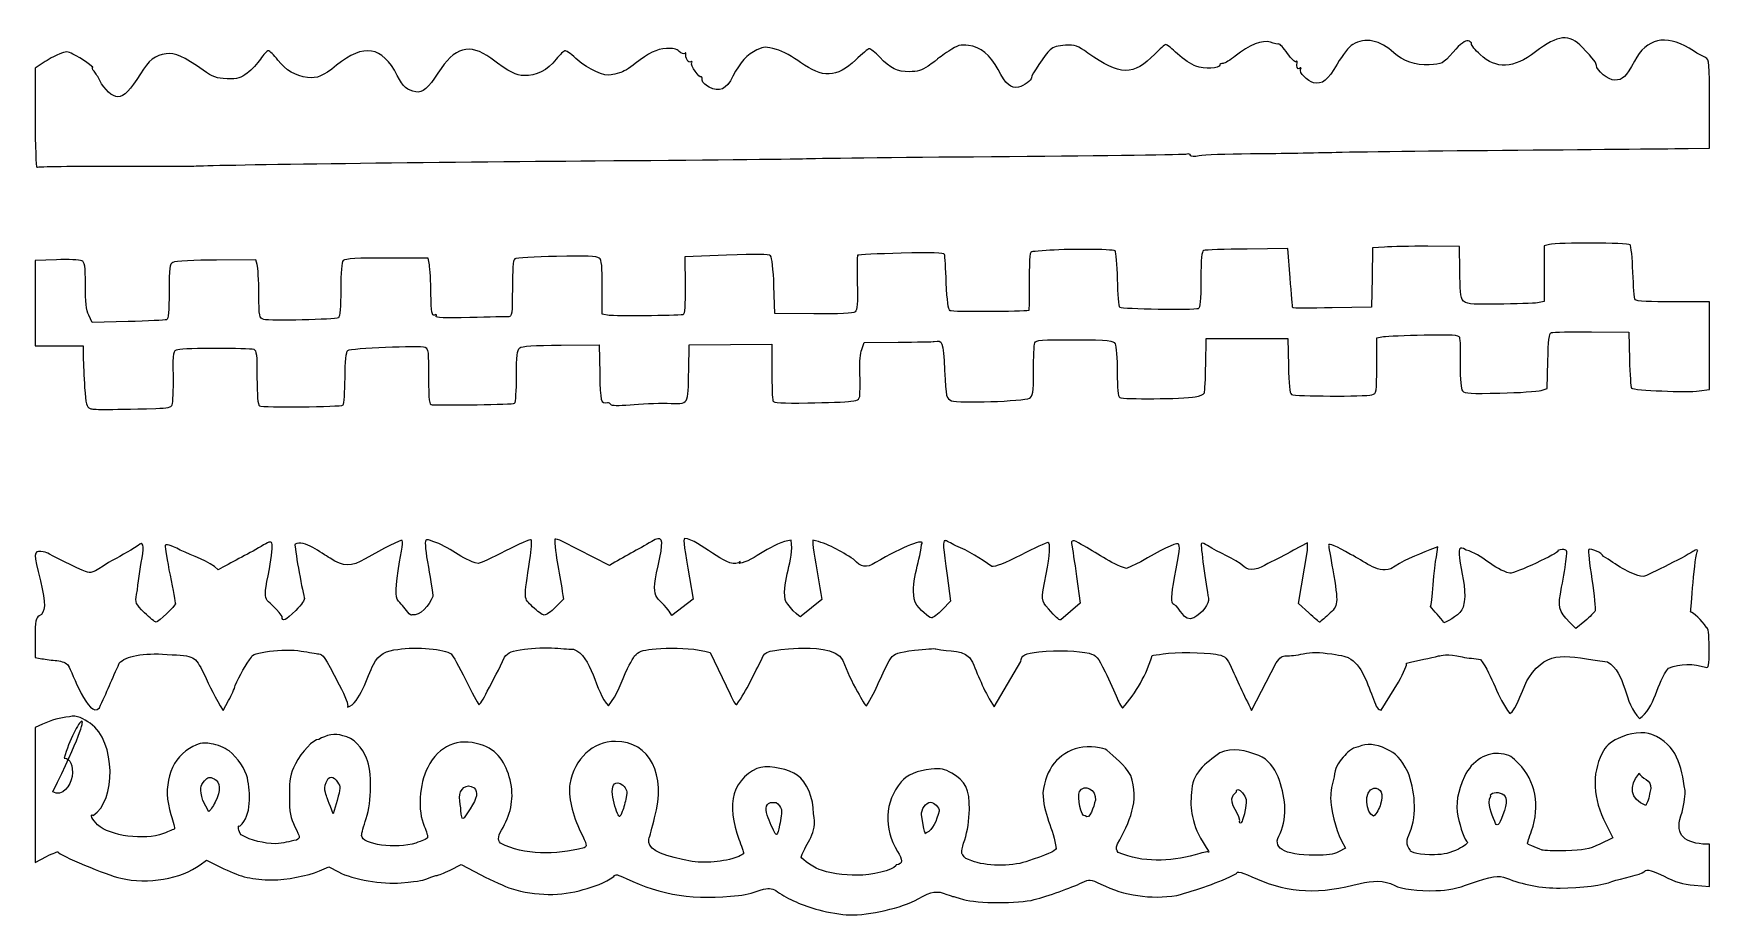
# Model space of a CAD drawing. Header units: centimetres. Extents: x -10.7 to 10.5, y -5.5 to 5.7.
import ezdxf

# ---------------------------------------------------------------- set-up
doc = ezdxf.new("R2010")
doc.units = ezdxf.units.CM
doc.header["$MEASUREMENT"] = 0
doc.layers.add('Layer 1', color=7, linetype='Continuous')

msp = doc.modelspace()

# ---------------------------------------------------------------- linework, layer by layer
at = {"layer": 'Layer 1'}
for points, knots in [([(-10.64718, 4.59867), (-10.64718, 4.59867), (-10.64718, 5.23172), (-10.64718, 5.23172), (-10.64718, 5.23172), (-10.64718, 5.23172), (-10.54435, 5.29977), (-10.54435, 5.29977), (-10.54435, 5.29977), (-10.48778, 5.3372), (-10.39751, 5.38621), (-10.34374, 5.40868), (-10.34374, 5.40868), (-10.25669, 5.44505), (-10.23758, 5.4452), (-10.16949, 5.40998), (-10.16949, 5.40998), (-10.0648, 5.35584), (-9.89418, 5.23875), (-9.91999, 5.23875), (-9.91999, 5.23875), (-9.93155, 5.23875), (-9.92377, 5.21791), (-9.9027, 5.19245), (-9.9027, 5.19245), (-9.88162, 5.16698), (-9.84887, 5.11502), (-9.82991, 5.07699), (-9.82991, 5.07699), (-9.77248, 4.96178), (-9.67005, 4.86833), (-9.60121, 4.86833), (-9.60121, 4.86833), (-9.52607, 4.86833), (-9.43928, 4.9573), (-9.31668, 5.16002), (-9.31668, 5.16002), (-9.21346, 5.33068), (-9.12792, 5.39739), (-8.99125, 5.41382), (-8.99125, 5.41382), (-8.87677, 5.42758), (-8.77025, 5.37993), (-8.52175, 5.20381), (-8.52175, 5.20381), (-8.39852, 5.11648), (-8.35767, 5.10208), (-8.22142, 5.09798), (-8.22142, 5.09798), (-8.08505, 5.09387), (-8.05041, 5.10336), (-7.96535, 5.16813), (-7.96535, 5.16813), (-7.91124, 5.20933), (-7.8361, 5.28969), (-7.79836, 5.34672), (-7.79836, 5.34672), (-7.76062, 5.40375), (-7.71638, 5.45042), (-7.70006, 5.45042), (-7.70006, 5.45042), (-7.68373, 5.45042), (-7.62876, 5.39732), (-7.5779, 5.33242), (-7.5779, 5.33242), (-7.47567, 5.202), (-7.35937, 5.13404), (-7.20238, 5.11299), (-7.20238, 5.11299), (-7.08339, 5.09703), (-7.009, 5.12848), (-6.83718, 5.26743), (-6.83718, 5.26743), (-6.49154, 5.54695), (-6.26252, 5.50897), (-6.06891, 5.14003), (-6.06891, 5.14003), (-5.98983, 4.98932), (-5.94683, 4.95093), (-5.83518, 4.93135), (-5.83518, 4.93135), (-5.75146, 4.91667), (-5.67713, 4.9799), (-5.55496, 5.1697), (-5.55496, 5.1697), (-5.34342, 5.49832), (-5.15643, 5.55076), (-4.88746, 5.35689), (-4.88746, 5.35689), (-4.63161, 5.17247), (-4.57399, 5.14255), (-4.46349, 5.13675), (-4.46349, 5.13675), (-4.3187, 5.12913), (-4.1689, 5.2059), (-4.05985, 5.34358), (-4.05985, 5.34358), (-4.01331, 5.40234), (-3.96136, 5.45029), (-3.94439, 5.45013), (-3.94439, 5.45013), (-3.92742, 5.44998), (-3.85565, 5.39647), (-3.78489, 5.33122), (-3.78489, 5.33122), (-3.66227, 5.21813), (-3.44242, 5.121), (-3.36365, 5.1451), (-3.36365, 5.1451), (-3.34594, 5.15052), (-3.29986, 5.16184), (-3.26124, 5.17026), (-3.26124, 5.17026), (-3.22262, 5.17868), (-3.13248, 5.23184), (-3.06093, 5.2884), (-3.06093, 5.2884), (-2.88576, 5.42687), (-2.79551, 5.47045), (-2.6644, 5.47992), (-2.6644, 5.47992), (-2.5886, 5.48539), (-2.53838, 5.47371), (-2.50404, 5.44264), (-2.50404, 5.44264), (-2.47654, 5.41775), (-2.44508, 5.40634), (-2.43413, 5.41729), (-2.43413, 5.41729), (-2.42319, 5.42823), (-2.41712, 5.42528), (-2.42064, 5.41073), (-2.42064, 5.41073), (-2.43191, 5.36418), (-2.38763, 5.29136), (-2.35887, 5.30914), (-2.35887, 5.30914), (-2.34359, 5.31858), (-2.33849, 5.31433), (-2.34753, 5.2997), (-2.34753, 5.2997), (-2.36592, 5.26994), (-2.24989, 5.09882), (-2.22691, 5.12181), (-2.22691, 5.12181), (-2.21885, 5.12986), (-2.21405, 5.1152), (-2.21624, 5.08924), (-2.21624, 5.08924), (-2.21868, 5.06012), (-2.18473, 5.02301), (-2.1276, 4.99235), (-2.1276, 4.99235), (-1.99676, 4.92213), (-1.91048, 4.96094), (-1.82576, 5.12812), (-1.82576, 5.12812), (-1.7342, 5.3088), (-1.64561, 5.40658), (-1.5236, 5.4616), (-1.5236, 5.4616), (-1.42644, 5.50541), (-1.4089, 5.50583), (-1.27712, 5.46752), (-1.27712, 5.46752), (-1.19908, 5.44483), (-1.06159, 5.37154), (-0.97157, 5.30465), (-0.97157, 5.30465), (-0.69627, 5.10007), (-0.51231, 5.10765), (-0.27573, 5.33331), (-0.27573, 5.33331), (-0.19295, 5.41227), (-0.11382, 5.47688), (-0.0999, 5.47688), (-0.0999, 5.47688), (-0.08598, 5.47688), (-0.02753, 5.42827), (0.03, 5.36886), (0.03, 5.36886), (0.16842, 5.22591), (0.25105, 5.18583), (0.40739, 5.18583), (0.40739, 5.18583), (0.50388, 5.18583), (0.56378, 5.20371), (0.64022, 5.25534), (0.64022, 5.25534), (0.69682, 5.29356), (0.74908, 5.3327), (0.75636, 5.3423), (0.75636, 5.3423), (0.76363, 5.35191), (0.82912, 5.39899), (0.90188, 5.44692), (0.90188, 5.44692), (1.01768, 5.52322), (1.04895, 5.53212), (1.15275, 5.51837), (1.15275, 5.51837), (1.30637, 5.49802), (1.4285, 5.39782), (1.52579, 5.21229), (1.52579, 5.21229), (1.62226, 5.02835), (1.6915, 4.96912), (1.78433, 4.99113), (1.78433, 4.99113), (1.85845, 5.0087), (1.94698, 5.07342), (1.94698, 5.11005), (1.94698, 5.11005), (1.94698, 5.14662), (2.12204, 5.4073), (2.184, 5.463), (2.184, 5.463), (2.22373, 5.49871), (2.28552, 5.51693), (2.37908, 5.5205), (2.37908, 5.5205), (2.49993, 5.52511), (2.53309, 5.51362), (2.66144, 5.42262), (2.66144, 5.42262), (3.069, 5.13368), (3.23661, 5.1309), (3.50692, 5.40861), (3.50692, 5.40861), (3.57179, 5.47526), (3.63481, 5.52979), (3.64696, 5.52979), (3.64696, 5.52979), (3.6591, 5.52979), (3.72617, 5.47635), (3.796, 5.41104), (3.796, 5.41104), (3.86583, 5.34572), (3.9695, 5.27611), (4.02638, 5.25634), (4.02638, 5.25634), (4.13344, 5.21913), (4.32823, 5.22672), (4.32823, 5.2681), (4.32823, 5.2681), (4.32823, 5.28106), (4.34706, 5.29167), (4.37008, 5.29167), (4.37008, 5.29167), (4.3931, 5.29167), (4.46251, 5.33311), (4.52432, 5.38376), (4.52432, 5.38376), (4.69869, 5.52664), (4.86704, 5.59236), (4.9709, 5.55809), (4.9709, 5.55809), (5.01762, 5.54267), (5.06474, 5.53297), (5.07562, 5.53654), (5.07562, 5.53654), (5.0865, 5.5401), (5.13541, 5.48676), (5.1843, 5.41799), (5.1843, 5.41799), (5.23319, 5.34922), (5.28184, 5.30159), (5.2924, 5.31215), (5.2924, 5.31215), (5.30296, 5.32271), (5.3092, 5.31945), (5.30626, 5.3049), (5.30626, 5.3049), (5.29434, 5.24582), (5.30892, 5.21024), (5.33774, 5.22805), (5.33774, 5.22805), (5.35597, 5.23932), (5.36113, 5.23535), (5.35053, 5.21821), (5.35053, 5.21821), (5.3271, 5.18029), (5.4361, 5.06636), (5.51491, 5.0464), (5.51491, 5.0464), (5.62147, 5.0194), (5.69814, 5.08007), (5.81454, 5.28352), (5.81454, 5.28352), (5.8812, 5.40002), (5.96039, 5.50016), (6.01023, 5.53096), (6.01023, 5.53096), (6.16272, 5.62521), (6.35719, 5.5853), (6.53001, 5.42429), (6.53001, 5.42429), (6.64236, 5.31963), (6.80437, 5.26515), (6.97773, 5.27374), (6.97773, 5.27374), (7.14034, 5.2818), (7.14264, 5.28303), (7.27951, 5.43485), (7.27951, 5.43485), (7.37485, 5.54061), (7.43271, 5.58451), (7.46694, 5.57708), (7.46694, 5.57708), (7.49418, 5.57117), (7.51387, 5.55332), (7.51071, 5.53741), (7.51071, 5.53741), (7.50754, 5.5215), (7.55707, 5.46044), (7.62078, 5.40172), (7.62078, 5.40172), (7.82468, 5.21377), (8.04097, 5.22448), (8.31952, 5.43633), (8.31952, 5.43633), (8.60594, 5.65415), (8.7505, 5.66893), (8.91019, 5.49672), (8.91019, 5.49672), (9.05805, 5.33728), (9.09073, 5.29532), (9.09073, 5.26497), (9.09073, 5.26497), (9.09073, 5.20167), (9.24365, 5.08), (9.32322, 5.08), (9.32322, 5.08), (9.42357, 5.08), (9.46228, 5.11768), (9.57049, 5.32069), (9.57049, 5.32069), (9.72261, 5.6061), (9.9642, 5.66246), (10.26105, 5.48177), (10.26105, 5.48177), (10.35225, 5.42626), (10.44771, 5.37305), (10.47318, 5.36354), (10.47318, 5.36354), (10.51529, 5.34781), (10.51948, 5.29521), (10.51946, 4.78317), (10.51946, 4.78317), (10.51946, 4.78317), (10.51944, 4.2201), (10.51944, 4.2201), (10.51944, 4.2201), (10.51944, 4.2201), (10.24827, 4.21563), (10.24827, 4.21563), (10.24827, 4.21563), (10.09912, 4.21318), (9.13174, 4.20412), (8.09854, 4.19551), (8.09854, 4.19551), (7.06535, 4.1869), (6.00569, 4.17403), (5.74375, 4.16691), (5.74375, 4.16691), (5.48182, 4.1598), (5.02014, 4.15265), (4.7178, 4.15102), (4.7178, 4.15102), (4.41546, 4.1494), (4.12406, 4.13814), (4.07024, 4.126), (4.07024, 4.126), (4.00612, 4.11154), (3.96633, 4.11372), (3.95483, 4.13233), (3.95483, 4.13233), (3.94517, 4.14796), (3.92701, 4.15463), (3.91447, 4.14717), (3.91447, 4.14717), (3.90193, 4.1397), (2.89154, 4.12557), (1.66917, 4.11575), (1.66917, 4.11575), (0.44679, 4.10594), (-0.70811, 4.09312), (-0.89729, 4.08726), (-0.89729, 4.08726), (-1.08647, 4.08141), (-2.289, 4.06913), (-3.56958, 4.05999), (-3.56958, 4.05999), (-5.46705, 4.04644), (-8.40963, 4.00829), (-8.58343, 3.99499), (-8.58343, 3.99499), (-8.60526, 3.99332), (-9.06815, 3.99245), (-9.61208, 3.99305), (-9.61208, 3.99305), (-10.15601, 3.99365), (-10.61143, 3.98773), (-10.62411, 3.97988), (-10.62411, 3.97988), (-10.63699, 3.97193), (-10.64718, 4.24537), (-10.64718, 4.59867)], [0, 0, 0, 0, 0.00970874, 0.00970874, 0.00970874, 0.00970874, 0.01941748, 0.01941748, 0.01941748, 0.01941748, 0.02912621, 0.02912621, 0.02912621, 0.02912621, 0.03883495, 0.03883495, 0.03883495, 0.03883495, 0.04854369, 0.04854369, 0.04854369, 0.04854369, 0.05825243, 0.05825243, 0.05825243, 0.05825243, 0.06796117, 0.06796117, 0.06796117, 0.06796117, 0.0776699, 0.0776699, 0.0776699, 0.0776699, 0.08737864, 0.08737864, 0.08737864, 0.08737864, 0.09708738, 0.09708738, 0.09708738, 0.09708738, 0.10679612, 0.10679612, 0.10679612, 0.10679612, 0.11650485, 0.11650485, 0.11650485, 0.11650485, 0.12621359, 0.12621359, 0.12621359, 0.12621359, 0.13592233, 0.13592233, 0.13592233, 0.13592233, 0.14563107, 0.14563107, 0.14563107, 0.14563107, 0.15533981, 0.15533981, 0.15533981, 0.15533981, 0.16504854, 0.16504854, 0.16504854, 0.16504854, 0.17475728, 0.17475728, 0.17475728, 0.17475728, 0.18446602, 0.18446602, 0.18446602, 0.18446602, 0.19417476, 0.19417476, 0.19417476, 0.19417476, 0.2038835, 0.2038835, 0.2038835, 0.2038835, 0.21359223, 0.21359223, 0.21359223, 0.21359223, 0.22330097, 0.22330097, 0.22330097, 0.22330097, 0.23300971, 0.23300971, 0.23300971, 0.23300971, 0.24271845, 0.24271845, 0.24271845, 0.24271845, 0.25242718, 0.25242718, 0.25242718, 0.25242718, 0.26213592, 0.26213592, 0.26213592, 0.26213592, 0.27184466, 0.27184466, 0.27184466, 0.27184466, 0.2815534, 0.2815534, 0.2815534, 0.2815534, 0.29126214, 0.29126214, 0.29126214, 0.29126214, 0.30097087, 0.30097087, 0.30097087, 0.30097087, 0.31067961, 0.31067961, 0.31067961, 0.31067961, 0.32038835, 0.32038835, 0.32038835, 0.32038835, 0.33009709, 0.33009709, 0.33009709, 0.33009709, 0.33980583, 0.33980583, 0.33980583, 0.33980583, 0.34951456, 0.34951456, 0.34951456, 0.34951456, 0.3592233, 0.3592233, 0.3592233, 0.3592233, 0.36893204, 0.36893204, 0.36893204, 0.36893204, 0.37864078, 0.37864078, 0.37864078, 0.37864078, 0.38834951, 0.38834951, 0.38834951, 0.38834951, 0.39805825, 0.39805825, 0.39805825, 0.39805825, 0.40776699, 0.40776699, 0.40776699, 0.40776699, 0.41747573, 0.41747573, 0.41747573, 0.41747573, 0.42718447, 0.42718447, 0.42718447, 0.42718447, 0.4368932, 0.4368932, 0.4368932, 0.4368932, 0.44660194, 0.44660194, 0.44660194, 0.44660194, 0.45631068, 0.45631068, 0.45631068, 0.45631068, 0.46601942, 0.46601942, 0.46601942, 0.46601942, 0.47572816, 0.47572816, 0.47572816, 0.47572816, 0.48543689, 0.48543689, 0.48543689, 0.48543689, 0.49514563, 0.49514563, 0.49514563, 0.49514563, 0.50485437, 0.50485437, 0.50485437, 0.50485437, 0.51456311, 0.51456311, 0.51456311, 0.51456311, 0.52427184, 0.52427184, 0.52427184, 0.52427184, 0.53398058, 0.53398058, 0.53398058, 0.53398058, 0.54368932, 0.54368932, 0.54368932, 0.54368932, 0.55339806, 0.55339806, 0.55339806, 0.55339806, 0.5631068, 0.5631068, 0.5631068, 0.5631068, 0.57281553, 0.57281553, 0.57281553, 0.57281553, 0.58252427, 0.58252427, 0.58252427, 0.58252427, 0.59223301, 0.59223301, 0.59223301, 0.59223301, 0.60194175, 0.60194175, 0.60194175, 0.60194175, 0.61165049, 0.61165049, 0.61165049, 0.61165049, 0.62135922, 0.62135922, 0.62135922, 0.62135922, 0.63106796, 0.63106796, 0.63106796, 0.63106796, 0.6407767, 0.6407767, 0.6407767, 0.6407767, 0.65048544, 0.65048544, 0.65048544, 0.65048544, 0.66019417, 0.66019417, 0.66019417, 0.66019417, 0.66990291, 0.66990291, 0.66990291, 0.66990291, 0.67961165, 0.67961165, 0.67961165, 0.67961165, 0.68932039, 0.68932039, 0.68932039, 0.68932039, 0.69902913, 0.69902913, 0.69902913, 0.69902913, 0.70873786, 0.70873786, 0.70873786, 0.70873786, 0.7184466, 0.7184466, 0.7184466, 0.7184466, 0.72815534, 0.72815534, 0.72815534, 0.72815534, 0.73786408, 0.73786408, 0.73786408, 0.73786408, 0.74757282, 0.74757282, 0.74757282, 0.74757282, 0.75728155, 0.75728155, 0.75728155, 0.75728155, 0.76699029, 0.76699029, 0.76699029, 0.76699029, 0.77669903, 0.77669903, 0.77669903, 0.77669903, 0.78640777, 0.78640777, 0.78640777, 0.78640777, 0.7961165, 0.7961165, 0.7961165, 0.7961165, 0.80582524, 0.80582524, 0.80582524, 0.80582524, 0.81553398, 0.81553398, 0.81553398, 0.81553398, 0.82524272, 0.82524272, 0.82524272, 0.82524272, 0.83495146, 0.83495146, 0.83495146, 0.83495146, 0.84466019, 0.84466019, 0.84466019, 0.84466019, 0.85436893, 0.85436893, 0.85436893, 0.85436893, 0.86407767, 0.86407767, 0.86407767, 0.86407767, 0.87378641, 0.87378641, 0.87378641, 0.87378641, 0.88349515, 0.88349515, 0.88349515, 0.88349515, 0.89320388, 0.89320388, 0.89320388, 0.89320388, 0.90291262, 0.90291262, 0.90291262, 0.90291262, 0.91262136, 0.91262136, 0.91262136, 0.91262136, 0.9223301, 0.9223301, 0.9223301, 0.9223301, 0.93203883, 0.93203883, 0.93203883, 0.93203883, 0.94174757, 0.94174757, 0.94174757, 0.94174757, 0.95145631, 0.95145631, 0.95145631, 0.95145631, 0.96116505, 0.96116505, 0.96116505, 0.96116505, 0.97087379, 0.97087379, 0.97087379, 0.97087379, 0.98058252, 0.98058252, 0.98058252, 0.98058252, 1, 1, 1, 1]), ([(-9.95358, 0.92911), (-9.9962, 0.94488), (-10.00659, 0.98527), (-10.02128, 1.19231), (-10.02128, 1.19231), (-10.03083, 1.32682), (-10.03864, 1.50053), (-10.03864, 1.57834), (-10.03864, 1.57834), (-10.03864, 1.57834), (-10.03864, 1.71979), (-10.03864, 1.71979), (-10.03864, 1.71979), (-10.03864, 1.71979), (-10.34291, 1.71979), (-10.34291, 1.71979), (-10.34291, 1.71979), (-10.34291, 1.71979), (-10.64718, 1.71979), (-10.64718, 1.71979), (-10.64718, 1.71979), (-10.64718, 1.71979), (-10.64718, 2.26043), (-10.64718, 2.26043), (-10.64718, 2.26043), (-10.64718, 2.26043), (-10.64718, 2.80107), (-10.64718, 2.80107), (-10.64718, 2.80107), (-10.64718, 2.80107), (-10.37599, 2.80976), (-10.37599, 2.80976), (-10.37599, 2.80976), (-10.22683, 2.81454), (-10.08395, 2.80896), (-10.05849, 2.79736), (-10.05849, 2.79736), (-10.0185, 2.77914), (-10.01218, 2.73682), (-10.01218, 2.48705), (-10.01218, 2.48705), (-10.01218, 2.27331), (-10.00083, 2.17403), (-9.96867, 2.10659), (-9.96867, 2.10659), (-9.96867, 2.10659), (-9.92516, 2.01535), (-9.92516, 2.01535), (-9.92516, 2.01535), (-9.92516, 2.01535), (-9.47258, 2.02735), (-9.47258, 2.02735), (-9.47258, 2.02735), (-9.22366, 2.03395), (-9.00511, 2.04446), (-8.98692, 2.05072), (-8.98692, 2.05072), (-8.96275, 2.05903), (-8.95385, 2.15456), (-8.95385, 2.40595), (-8.95385, 2.40595), (-8.95385, 2.71408), (-8.94874, 2.75254), (-8.90465, 2.77614), (-8.90465, 2.77614), (-8.87759, 2.79062), (-8.6306, 2.80395), (-8.3558, 2.80577), (-8.3558, 2.80577), (-8.3558, 2.80577), (-7.85615, 2.80906), (-7.85615, 2.80906), (-7.85615, 2.80906), (-7.85615, 2.80906), (-7.83878, 2.74729), (-7.83878, 2.74729), (-7.83878, 2.74729), (-7.82923, 2.71332), (-7.82023, 2.54701), (-7.81878, 2.37772), (-7.81878, 2.37772), (-7.81625, 2.08206), (-7.8138, 2.06931), (-7.75677, 2.0544), (-7.75677, 2.0544), (-7.67888, 2.03403), (-6.8501, 2.05265), (-6.81296, 2.0756), (-6.81296, 2.0756), (-6.79477, 2.08684), (-6.78427, 2.21676), (-6.78427, 2.43044), (-6.78427, 2.43044), (-6.78427, 2.65735), (-6.77389, 2.77792), (-6.75252, 2.79929), (-6.75252, 2.79929), (-6.72997, 2.82184), (-6.56973, 2.83104), (-6.19984, 2.83104), (-6.19984, 2.83104), (-6.19984, 2.83104), (-5.67891, 2.83104), (-5.67891, 2.83104), (-5.67891, 2.83104), (-5.67891, 2.83104), (-5.66354, 2.74505), (-5.66354, 2.74505), (-5.66354, 2.74505), (-5.6551, 2.69776), (-5.64587, 2.53219), (-5.64304, 2.37713), (-5.64304, 2.37713), (-5.6387, 2.13867), (-5.63178, 2.09754), (-5.5982, 2.11042), (-5.5982, 2.11042), (-5.57309, 2.12006), (-5.56527, 2.11471), (-5.57692, 2.09586), (-5.57692, 2.09586), (-5.5904, 2.07405), (-5.47625, 2.06908), (-5.15131, 2.0773), (-5.15131, 2.0773), (-4.9071, 2.08348), (-4.68645, 2.08892), (-4.66099, 2.08937), (-4.66099, 2.08937), (-4.61923, 2.09013), (-4.61468, 2.1251), (-4.61468, 2.44583), (-4.61468, 2.44583), (-4.61468, 2.68032), (-4.60456, 2.80771), (-4.58497, 2.81982), (-4.58497, 2.81982), (-4.56863, 2.82992), (-4.33053, 2.844), (-4.05584, 2.85111), (-4.05584, 2.85111), (-3.68009, 2.86084), (-3.54658, 2.85587), (-3.5167, 2.83107), (-3.5167, 2.83107), (-3.48515, 2.80489), (-3.47698, 2.72823), (-3.47698, 2.45858), (-3.47698, 2.45858), (-3.47698, 2.45858), (-3.47698, 2.11906), (-3.47698, 2.11906), (-3.47698, 2.11906), (-3.47698, 2.11906), (-3.39099, 2.10584), (-3.39099, 2.10584), (-3.39099, 2.10584), (-3.31994, 2.09492), (-2.55284, 2.10082), (-2.456, 2.11303), (-2.456, 2.11303), (-2.43669, 2.11547), (-2.42798, 2.23653), (-2.42954, 2.48047), (-2.42954, 2.48047), (-2.42954, 2.48047), (-2.43187, 2.84427), (-2.43187, 2.84427), (-2.43187, 2.84427), (-2.43187, 2.84427), (-1.90661, 2.8667), (-1.90661, 2.8667), (-1.90661, 2.8667), (-1.52129, 2.88316), (-1.3733, 2.88107), (-1.35111, 2.85888), (-1.35111, 2.85888), (-1.33299, 2.84076), (-1.3155, 2.68851), (-1.30751, 2.47926), (-1.30751, 2.47926), (-1.30751, 2.47926), (-1.29416, 2.1299), (-1.29416, 2.1299), (-1.29416, 2.1299), (-1.29416, 2.1299), (-0.80506, 2.12522), (-0.80506, 2.12522), (-0.80506, 2.12522), (-0.4796, 2.12211), (-0.30414, 2.13035), (-0.28064, 2.14985), (-0.28064, 2.14985), (-0.25372, 2.1722), (-0.24734, 2.25915), (-0.25381, 2.51599), (-0.25381, 2.51599), (-0.25847, 2.70124), (-0.25634, 2.8585), (-0.24906, 2.86544), (-0.24906, 2.86544), (-0.24178, 2.87239), (0.0061, 2.88418), (0.30178, 2.89163), (0.30178, 2.89163), (0.69456, 2.90153), (0.84192, 2.89698), (0.84876, 2.87473), (0.84876, 2.87473), (0.85391, 2.85798), (0.8643, 2.69658), (0.87183, 2.51606), (0.87183, 2.51606), (0.88134, 2.28838), (0.89615, 2.18058), (0.92017, 2.16409), (0.92017, 2.16409), (0.94477, 2.1472), (1.84299, 2.15071), (1.91391, 2.16797), (1.91391, 2.16797), (1.91755, 2.16886), (1.92052, 2.33627), (1.92052, 2.54), (1.92052, 2.54), (1.92052, 2.87463), (1.925, 2.91055), (1.96683, 2.91175), (1.96683, 2.91175), (1.99229, 2.91248), (2.06671, 2.91839), (2.13219, 2.92489), (2.13219, 2.92489), (2.35797, 2.94729), (2.98194, 2.94437), (3.00486, 2.92081), (3.00486, 2.92081), (3.01749, 2.90782), (3.03169, 2.74634), (3.03642, 2.56197), (3.03642, 2.56197), (3.04114, 2.3776), (3.05459, 2.21721), (3.0663, 2.20554), (3.0663, 2.20554), (3.08845, 2.18347), (3.99889, 2.16908), (4.05703, 2.18987), (4.05703, 2.18987), (4.08126, 2.19854), (4.09011, 2.29669), (4.09011, 2.55689), (4.09011, 2.55689), (4.09011, 2.83121), (4.09826, 2.91521), (4.12594, 2.92583), (4.12594, 2.92583), (4.14564, 2.93339), (4.3927, 2.94195), (4.67495, 2.94484), (4.67495, 2.94484), (4.67495, 2.94484), (5.18813, 2.9501), (5.18813, 2.9501), (5.18813, 2.9501), (5.18813, 2.9501), (5.21825, 2.57969), (5.21825, 2.57969), (5.21825, 2.57969), (5.23482, 2.37596), (5.2497, 2.20554), (5.25132, 2.20097), (5.25132, 2.20097), (5.25295, 2.1964), (5.47752, 2.1964), (5.75037, 2.20097), (5.75037, 2.20097), (5.75037, 2.20097), (6.24646, 2.20927), (6.24646, 2.20927), (6.24646, 2.20927), (6.24646, 2.20927), (6.25379, 2.58389), (6.25379, 2.58389), (6.25379, 2.58389), (6.25379, 2.58389), (6.26111, 2.95852), (6.26111, 2.95852), (6.26111, 2.95852), (6.26111, 2.95852), (6.41254, 2.96977), (6.41254, 2.96977), (6.41254, 2.96977), (6.49582, 2.97595), (6.74256, 2.98001), (6.96084, 2.97879), (6.96084, 2.97879), (6.96084, 2.97879), (7.35771, 2.97656), (7.35771, 2.97656), (7.35771, 2.97656), (7.35771, 2.97656), (7.36422, 2.67229), (7.36422, 2.67229), (7.36422, 2.67229), (7.37426, 2.20291), (7.32347, 2.24896), (7.83116, 2.24896), (7.83116, 2.24896), (8.06917, 2.24896), (8.30112, 2.2564), (8.34659, 2.26549), (8.34659, 2.26549), (8.34659, 2.26549), (8.42927, 2.28203), (8.42927, 2.28203), (8.42927, 2.28203), (8.42927, 2.28203), (8.42927, 2.63304), (8.42927, 2.63304), (8.42927, 2.63304), (8.42927, 2.63304), (8.42927, 2.98405), (8.42927, 2.98405), (8.42927, 2.98405), (8.42927, 2.98405), (8.49631, 3.00088), (8.49631, 3.00088), (8.49631, 3.00088), (8.59892, 3.02663), (9.49002, 3.02443), (9.51609, 2.99835), (9.51609, 2.99835), (9.52871, 2.98573), (9.54455, 2.82993), (9.55129, 2.65213), (9.55129, 2.65213), (9.55803, 2.47433), (9.57097, 2.31683), (9.58005, 2.30213), (9.58005, 2.30213), (9.59015, 2.2858), (9.77593, 2.27542), (10.05802, 2.27542), (10.05802, 2.27542), (10.05802, 2.27542), (10.51948, 2.27542), (10.51948, 2.27542), (10.51948, 2.27542), (10.51948, 2.27542), (10.51948, 1.72227), (10.51948, 1.72227), (10.51948, 1.72227), (10.51948, 1.72227), (10.51948, 1.16913), (10.51948, 1.16913), (10.51948, 1.16913), (10.51948, 1.16913), (10.38856, 1.15113), (10.38856, 1.15113), (10.38856, 1.15113), (10.23601, 1.13014), (9.56325, 1.15731), (9.53497, 1.1856), (9.53497, 1.1856), (9.52439, 1.19617), (9.51239, 1.35939), (9.50829, 1.5483), (9.50829, 1.5483), (9.50829, 1.5483), (9.50084, 1.89177), (9.50084, 1.89177), (9.50084, 1.89177), (9.50084, 1.89177), (9.02881, 1.89664), (9.02881, 1.89664), (9.02881, 1.89664), (8.76919, 1.89931), (8.54034, 1.89519), (8.52024, 1.88748), (8.52024, 1.88748), (8.49227, 1.87675), (8.48196, 1.7922), (8.47633, 1.52729), (8.47633, 1.52729), (8.47633, 1.52729), (8.46896, 1.18113), (8.46896, 1.18113), (8.46896, 1.18113), (8.46896, 1.18113), (8.38959, 1.15717), (8.38959, 1.15717), (8.38959, 1.15717), (8.34593, 1.144), (8.11202, 1.12854), (7.86979, 1.12281), (7.86979, 1.12281), (7.50675, 1.11424), (7.42374, 1.1192), (7.3973, 1.15105), (7.3973, 1.15105), (7.37579, 1.17698), (7.3665, 1.28842), (7.36907, 1.4897), (7.36907, 1.4897), (7.37118, 1.6547), (7.36621, 1.80715), (7.35803, 1.82849), (7.35803, 1.82849), (7.34561, 1.86085), (7.27207, 1.86588), (6.91387, 1.85882), (6.91387, 1.85882), (6.67776, 1.85418), (6.44589, 1.84426), (6.3986, 1.8368), (6.3986, 1.8368), (6.3986, 1.8368), (6.31261, 1.82323), (6.31261, 1.82323), (6.31261, 1.82323), (6.31261, 1.82323), (6.31261, 1.47032), (6.31261, 1.47032), (6.31261, 1.47032), (6.31261, 1.12672), (6.31104, 1.117), (6.25308, 1.10147), (6.25308, 1.10147), (6.16563, 1.07803), (5.27304, 1.08208), (5.23526, 1.10609), (5.23526, 1.10609), (5.2133, 1.12004), (5.20065, 1.23588), (5.19557, 1.46948), (5.19557, 1.46948), (5.19557, 1.46948), (5.18813, 1.8124), (5.18813, 1.8124), (5.18813, 1.8124), (5.18813, 1.8124), (4.67219, 1.8124), (4.67219, 1.8124), (4.67219, 1.8124), (4.67219, 1.8124), (4.15625, 1.8124), (4.15625, 1.8124), (4.15625, 1.8124), (4.15625, 1.8124), (4.1515, 1.48576), (4.1515, 1.48576), (4.1515, 1.48576), (4.14889, 1.30612), (4.14079, 1.14359), (4.1335, 1.1246), (4.1335, 1.1246), (4.12621, 1.10561), (4.07477, 1.08297), (4.01919, 1.07431), (4.01919, 1.07431), (3.8601, 1.0495), (3.10156, 1.04364), (3.06485, 1.06693), (3.06485, 1.06693), (3.04152, 1.08173), (3.03177, 1.17763), (3.03177, 1.39236), (3.03177, 1.39236), (3.03177, 1.55981), (3.01996, 1.71888), (3.00553, 1.74585), (3.00553, 1.74585), (2.98153, 1.79069), (2.93759, 1.79516), (2.49278, 1.79796), (2.49278, 1.79796), (2.06728, 1.80065), (2.00422, 1.79567), (1.98986, 1.75825), (1.98986, 1.75825), (1.98083, 1.73472), (1.97344, 1.57398), (1.97344, 1.40106), (1.97344, 1.40106), (1.97344, 1.11767), (1.96841, 1.08396), (1.92244, 1.05936), (1.92244, 1.05936), (1.84929, 1.02021), (1.02461, 0.99328), (0.93824, 1.02722), (0.93824, 1.02722), (0.86946, 1.05425), (0.86859, 1.05805), (0.84954, 1.41361), (0.84954, 1.41361), (0.82979, 1.78243), (0.8254, 1.79456), (0.71894, 1.7744), (0.71894, 1.7744), (0.70564, 1.77188), (0.50057, 1.76859), (0.26322, 1.7671), (0.26322, 1.7671), (0.26322, 1.7671), (-0.16833, 1.76438), (-0.16833, 1.76438), (-0.16833, 1.76438), (-0.16833, 1.76438), (-0.19783, 1.675), (-0.19783, 1.675), (-0.19783, 1.675), (-0.21405, 1.62585), (-0.22489, 1.51163), (-0.22192, 1.4212), (-0.22192, 1.4212), (-0.21895, 1.33076), (-0.21788, 1.2069), (-0.21956, 1.14594), (-0.21956, 1.14594), (-0.22257, 1.03617), (-0.22366, 1.03498), (-0.33505, 1.02013), (-0.33505, 1.02013), (-0.3969, 1.01189), (-0.64086, 1.00223), (-0.87719, 0.99867), (-0.87719, 0.99867), (-1.21523, 0.99357), (-1.30976, 0.9997), (-1.32037, 1.02742), (-1.32037, 1.02742), (-1.32778, 1.0468), (-1.33385, 1.21584), (-1.33385, 1.40306), (-1.33385, 1.40306), (-1.33385, 1.40306), (-1.33385, 1.74345), (-1.33385, 1.74345), (-1.33385, 1.74345), (-1.33385, 1.74345), (-1.8564, 1.73824), (-1.8564, 1.73824), (-1.8564, 1.73824), (-1.8564, 1.73824), (-2.37896, 1.73302), (-2.37896, 1.73302), (-2.37896, 1.73302), (-2.37896, 1.73302), (-2.38545, 1.41552), (-2.38545, 1.41552), (-2.38545, 1.41552), (-2.39485, 0.95576), (-2.37265, 0.99025), (-2.65648, 0.99439), (-2.65648, 0.99439), (-2.78838, 0.99631), (-2.99993, 0.98844), (-3.12659, 0.97689), (-3.12659, 0.97689), (-3.273, 0.96355), (-3.36278, 0.96543), (-3.37306, 0.98206), (-3.37306, 0.98206), (-3.38195, 0.99644), (-3.40004, 1.00617), (-3.41325, 1.00368), (-3.41325, 1.00368), (-3.49611, 0.98806), (-3.50205, 1.01065), (-3.5093, 1.36922), (-3.5093, 1.36922), (-3.5093, 1.36922), (-3.51666, 1.73302), (-3.51666, 1.73302), (-3.51666, 1.73302), (-3.51666, 1.73302), (-3.99925, 1.72988), (-3.99925, 1.72988), (-3.99925, 1.72988), (-4.34314, 1.72763), (-4.49332, 1.7172), (-4.5218, 1.69356), (-4.5218, 1.69356), (-4.55349, 1.66726), (-4.56177, 1.59291), (-4.56177, 1.33447), (-4.56177, 1.33447), (-4.56177, 1.15521), (-4.57244, 1.00195), (-4.58547, 0.99389), (-4.58547, 0.99389), (-4.60545, 0.98154), (-5.48512, 0.96629), (-5.62672, 0.97584), (-5.62672, 0.97584), (-5.66835, 0.97864), (-5.67302, 1.01466), (-5.67302, 1.33332), (-5.67302, 1.33332), (-5.67302, 1.63328), (-5.6795, 1.69016), (-5.71522, 1.70387), (-5.71522, 1.70387), (-5.78037, 1.72887), (-6.66033, 1.69288), (-6.69539, 1.66378), (-6.69539, 1.66378), (-6.71567, 1.64695), (-6.72752, 1.52636), (-6.72961, 1.31571), (-6.72961, 1.31571), (-6.73136, 1.13843), (-6.7419, 0.98428), (-6.75303, 0.97316), (-6.75303, 0.97316), (-6.779, 0.94718), (-7.77073, 0.93766), (-7.81172, 0.963), (-7.81172, 0.963), (-7.83266, 0.97594), (-7.8426, 1.09139), (-7.8426, 1.32165), (-7.8426, 1.32165), (-7.8426, 1.60688), (-7.8493, 1.66378), (-7.88445, 1.67727), (-7.88445, 1.67727), (-7.93906, 1.69823), (-8.76372, 1.69747), (-8.84239, 1.6764), (-8.84239, 1.6764), (-8.90146, 1.66058), (-8.90283, 1.65249), (-8.89972, 1.33942), (-8.89972, 1.33942), (-8.89797, 1.16299), (-8.90409, 0.99953), (-8.91333, 0.97617), (-8.91333, 0.97617), (-8.92631, 0.94333), (-8.97334, 0.93262), (-9.12058, 0.92898), (-9.12058, 0.92898), (-9.79093, 0.91238), (-9.90839, 0.9124), (-9.95358, 0.92911)], [0, 0, 0, 0, 0.00613497, 0.00613497, 0.00613497, 0.00613497, 0.01226994, 0.01226994, 0.01226994, 0.01226994, 0.01840491, 0.01840491, 0.01840491, 0.01840491, 0.02453988, 0.02453988, 0.02453988, 0.02453988, 0.03067485, 0.03067485, 0.03067485, 0.03067485, 0.03680982, 0.03680982, 0.03680982, 0.03680982, 0.04294479, 0.04294479, 0.04294479, 0.04294479, 0.04907975, 0.04907975, 0.04907975, 0.04907975, 0.05521472, 0.05521472, 0.05521472, 0.05521472, 0.06134969, 0.06134969, 0.06134969, 0.06134969, 0.06748466, 0.06748466, 0.06748466, 0.06748466, 0.07361963, 0.07361963, 0.07361963, 0.07361963, 0.0797546, 0.0797546, 0.0797546, 0.0797546, 0.08588957, 0.08588957, 0.08588957, 0.08588957, 0.09202454, 0.09202454, 0.09202454, 0.09202454, 0.09815951, 0.09815951, 0.09815951, 0.09815951, 0.10429448, 0.10429448, 0.10429448, 0.10429448, 0.11042945, 0.11042945, 0.11042945, 0.11042945, 0.11656442, 0.11656442, 0.11656442, 0.11656442, 0.12269939, 0.12269939, 0.12269939, 0.12269939, 0.12883436, 0.12883436, 0.12883436, 0.12883436, 0.13496933, 0.13496933, 0.13496933, 0.13496933, 0.14110429, 0.14110429, 0.14110429, 0.14110429, 0.14723926, 0.14723926, 0.14723926, 0.14723926, 0.15337423, 0.15337423, 0.15337423, 0.15337423, 0.1595092, 0.1595092, 0.1595092, 0.1595092, 0.16564417, 0.16564417, 0.16564417, 0.16564417, 0.17177914, 0.17177914, 0.17177914, 0.17177914, 0.17791411, 0.17791411, 0.17791411, 0.17791411, 0.18404908, 0.18404908, 0.18404908, 0.18404908, 0.19018405, 0.19018405, 0.19018405, 0.19018405, 0.19631902, 0.19631902, 0.19631902, 0.19631902, 0.20245399, 0.20245399, 0.20245399, 0.20245399, 0.20858896, 0.20858896, 0.20858896, 0.20858896, 0.21472393, 0.21472393, 0.21472393, 0.21472393, 0.2208589, 0.2208589, 0.2208589, 0.2208589, 0.22699387, 0.22699387, 0.22699387, 0.22699387, 0.23312883, 0.23312883, 0.23312883, 0.23312883, 0.2392638, 0.2392638, 0.2392638, 0.2392638, 0.24539877, 0.24539877, 0.24539877, 0.24539877, 0.25153374, 0.25153374, 0.25153374, 0.25153374, 0.25766871, 0.25766871, 0.25766871, 0.25766871, 0.26380368, 0.26380368, 0.26380368, 0.26380368, 0.26993865, 0.26993865, 0.26993865, 0.26993865, 0.27607362, 0.27607362, 0.27607362, 0.27607362, 0.28220859, 0.28220859, 0.28220859, 0.28220859, 0.28834356, 0.28834356, 0.28834356, 0.28834356, 0.29447853, 0.29447853, 0.29447853, 0.29447853, 0.3006135, 0.3006135, 0.3006135, 0.3006135, 0.30674847, 0.30674847, 0.30674847, 0.30674847, 0.31288344, 0.31288344, 0.31288344, 0.31288344, 0.3190184, 0.3190184, 0.3190184, 0.3190184, 0.32515337, 0.32515337, 0.32515337, 0.32515337, 0.33128834, 0.33128834, 0.33128834, 0.33128834, 0.33742331, 0.33742331, 0.33742331, 0.33742331, 0.34355828, 0.34355828, 0.34355828, 0.34355828, 0.34969325, 0.34969325, 0.34969325, 0.34969325, 0.35582822, 0.35582822, 0.35582822, 0.35582822, 0.36196319, 0.36196319, 0.36196319, 0.36196319, 0.36809816, 0.36809816, 0.36809816, 0.36809816, 0.37423313, 0.37423313, 0.37423313, 0.37423313, 0.3803681, 0.3803681, 0.3803681, 0.3803681, 0.38650307, 0.38650307, 0.38650307, 0.38650307, 0.39263804, 0.39263804, 0.39263804, 0.39263804, 0.39877301, 0.39877301, 0.39877301, 0.39877301, 0.40490798, 0.40490798, 0.40490798, 0.40490798, 0.41104294, 0.41104294, 0.41104294, 0.41104294, 0.41717791, 0.41717791, 0.41717791, 0.41717791, 0.42331288, 0.42331288, 0.42331288, 0.42331288, 0.42944785, 0.42944785, 0.42944785, 0.42944785, 0.43558282, 0.43558282, 0.43558282, 0.43558282, 0.44171779, 0.44171779, 0.44171779, 0.44171779, 0.44785276, 0.44785276, 0.44785276, 0.44785276, 0.45398773, 0.45398773, 0.45398773, 0.45398773, 0.4601227, 0.4601227, 0.4601227, 0.4601227, 0.46625767, 0.46625767, 0.46625767, 0.46625767, 0.47239264, 0.47239264, 0.47239264, 0.47239264, 0.47852761, 0.47852761, 0.47852761, 0.47852761, 0.48466258, 0.48466258, 0.48466258, 0.48466258, 0.49079755, 0.49079755, 0.49079755, 0.49079755, 0.49693252, 0.49693252, 0.49693252, 0.49693252, 0.50306748, 0.50306748, 0.50306748, 0.50306748, 0.50920245, 0.50920245, 0.50920245, 0.50920245, 0.51533742, 0.51533742, 0.51533742, 0.51533742, 0.52147239, 0.52147239, 0.52147239, 0.52147239, 0.52760736, 0.52760736, 0.52760736, 0.52760736, 0.53374233, 0.53374233, 0.53374233, 0.53374233, 0.5398773, 0.5398773, 0.5398773, 0.5398773, 0.54601227, 0.54601227, 0.54601227, 0.54601227, 0.55214724, 0.55214724, 0.55214724, 0.55214724, 0.55828221, 0.55828221, 0.55828221, 0.55828221, 0.56441718, 0.56441718, 0.56441718, 0.56441718, 0.57055215, 0.57055215, 0.57055215, 0.57055215, 0.57668712, 0.57668712, 0.57668712, 0.57668712, 0.58282209, 0.58282209, 0.58282209, 0.58282209, 0.58895706, 0.58895706, 0.58895706, 0.58895706, 0.59509202, 0.59509202, 0.59509202, 0.59509202, 0.60122699, 0.60122699, 0.60122699, 0.60122699, 0.60736196, 0.60736196, 0.60736196, 0.60736196, 0.61349693, 0.61349693, 0.61349693, 0.61349693, 0.6196319, 0.6196319, 0.6196319, 0.6196319, 0.62576687, 0.62576687, 0.62576687, 0.62576687, 0.63190184, 0.63190184, 0.63190184, 0.63190184, 0.63803681, 0.63803681, 0.63803681, 0.63803681, 0.64417178, 0.64417178, 0.64417178, 0.64417178, 0.65030675, 0.65030675, 0.65030675, 0.65030675, 0.65644172, 0.65644172, 0.65644172, 0.65644172, 0.66257669, 0.66257669, 0.66257669, 0.66257669, 0.66871166, 0.66871166, 0.66871166, 0.66871166, 0.67484663, 0.67484663, 0.67484663, 0.67484663, 0.6809816, 0.6809816, 0.6809816, 0.6809816, 0.68711656, 0.68711656, 0.68711656, 0.68711656, 0.69325153, 0.69325153, 0.69325153, 0.69325153, 0.6993865, 0.6993865, 0.6993865, 0.6993865, 0.70552147, 0.70552147, 0.70552147, 0.70552147, 0.71165644, 0.71165644, 0.71165644, 0.71165644, 0.71779141, 0.71779141, 0.71779141, 0.71779141, 0.72392638, 0.72392638, 0.72392638, 0.72392638, 0.73006135, 0.73006135, 0.73006135, 0.73006135, 0.73619632, 0.73619632, 0.73619632, 0.73619632, 0.74233129, 0.74233129, 0.74233129, 0.74233129, 0.74846626, 0.74846626, 0.74846626, 0.74846626, 0.75460123, 0.75460123, 0.75460123, 0.75460123, 0.7607362, 0.7607362, 0.7607362, 0.7607362, 0.76687117, 0.76687117, 0.76687117, 0.76687117, 0.77300613, 0.77300613, 0.77300613, 0.77300613, 0.7791411, 0.7791411, 0.7791411, 0.7791411, 0.78527607, 0.78527607, 0.78527607, 0.78527607, 0.79141104, 0.79141104, 0.79141104, 0.79141104, 0.79754601, 0.79754601, 0.79754601, 0.79754601, 0.80368098, 0.80368098, 0.80368098, 0.80368098, 0.80981595, 0.80981595, 0.80981595, 0.80981595, 0.81595092, 0.81595092, 0.81595092, 0.81595092, 0.82208589, 0.82208589, 0.82208589, 0.82208589, 0.82822086, 0.82822086, 0.82822086, 0.82822086, 0.83435583, 0.83435583, 0.83435583, 0.83435583, 0.8404908, 0.8404908, 0.8404908, 0.8404908, 0.84662577, 0.84662577, 0.84662577, 0.84662577, 0.85276074, 0.85276074, 0.85276074, 0.85276074, 0.85889571, 0.85889571, 0.85889571, 0.85889571, 0.86503067, 0.86503067, 0.86503067, 0.86503067, 0.87116564, 0.87116564, 0.87116564, 0.87116564, 0.87730061, 0.87730061, 0.87730061, 0.87730061, 0.88343558, 0.88343558, 0.88343558, 0.88343558, 0.88957055, 0.88957055, 0.88957055, 0.88957055, 0.89570552, 0.89570552, 0.89570552, 0.89570552, 0.90184049, 0.90184049, 0.90184049, 0.90184049, 0.90797546, 0.90797546, 0.90797546, 0.90797546, 0.91411043, 0.91411043, 0.91411043, 0.91411043, 0.9202454, 0.9202454, 0.9202454, 0.9202454, 0.92638037, 0.92638037, 0.92638037, 0.92638037, 0.93251534, 0.93251534, 0.93251534, 0.93251534, 0.93865031, 0.93865031, 0.93865031, 0.93865031, 0.94478528, 0.94478528, 0.94478528, 0.94478528, 0.95092025, 0.95092025, 0.95092025, 0.95092025, 0.95705521, 0.95705521, 0.95705521, 0.95705521, 0.96319018, 0.96319018, 0.96319018, 0.96319018, 0.96932515, 0.96932515, 0.96932515, 0.96932515, 0.97546012, 0.97546012, 0.97546012, 0.97546012, 0.98159509, 0.98159509, 0.98159509, 0.98159509, 0.98773006, 0.98773006, 0.98773006, 0.98773006, 1, 1, 1, 1]), ([(9.22831, -2.2724), (8.70628, -2.20933), (8.494, -2.09936), (8.23391, -2.47538), (8.23391, -2.47538), (8.18293, -2.54908), (8.07042, -2.9039), (7.99558, -2.92806), (7.99558, -2.92806), (7.83311, -2.72186), (7.78341, -2.4576), (7.62683, -2.24409), (7.62683, -2.24409), (7.55122, -2.23278), (7.47169, -2.22806), (7.39307, -2.21158), (7.39307, -2.21158), (7.205, -2.16932), (7.12315, -2.19196), (7.09556, -2.19997), (7.09556, -2.19997), (7.00079, -2.22749), (6.82245, -2.25065), (6.69042, -2.29163), (6.69042, -2.29163), (6.69934, -2.30055), (6.65403, -2.40759), (6.58973, -2.5295), (6.58973, -2.5295), (6.58973, -2.5295), (6.36799, -2.88396), (6.36799, -2.88396), (6.36799, -2.88396), (6.33049, -2.88396), (6.30593, -2.84827), (6.27237, -2.74505), (6.27237, -2.74505), (6.19981, -2.57519), (6.12901, -2.29914), (5.95413, -2.22459), (5.95413, -2.22459), (5.96038, -2.21447), (5.86695, -2.19194), (5.7465, -2.17452), (5.7465, -2.17452), (5.58259, -2.15082), (5.49146, -2.15027), (5.38427, -2.17233), (5.38427, -2.17233), (5.30549, -2.18854), (5.20934, -2.2004), (5.17059, -2.19868), (5.17059, -2.19868), (5.11698, -2.1963), (5.08653, -2.21758), (5.04318, -2.28771), (5.04318, -2.28771), (5.04318, -2.28771), (4.73013, -2.88855), (4.73013, -2.88855), (4.73013, -2.88855), (4.63582, -2.69708), (4.54093, -2.5035), (4.45614, -2.30535), (4.45614, -2.30535), (4.40587, -2.21119), (4.38388, -2.19543), (4.27754, -2.17741), (4.27754, -2.17741), (4.12794, -2.15206), (3.77376, -2.15034), (3.61386, -2.1742), (3.61386, -2.1742), (3.54837, -2.18397), (3.48459, -2.19288), (3.47212, -2.194), (3.47212, -2.194), (3.41033, -2.42779), (3.26636, -2.667), (3.10403, -2.8575), (3.10403, -2.8575), (3.09236, -2.8575), (3.05903, -2.80095), (3.02996, -2.73182), (3.02996, -2.73182), (3.00089, -2.6627), (2.93285, -2.5136), (2.87876, -2.40048), (2.87876, -2.40048), (2.78812, -2.21092), (2.77223, -2.1926), (2.67587, -2.16651), (2.67587, -2.16651), (2.54795, -2.13189), (2.28632, -2.12436), (2.0422, -2.14829), (2.0422, -2.14829), (1.8666, -2.1655), (1.816, -2.19269), (1.8151, -2.27036), (1.8151, -2.27036), (1.8151, -2.27036), (1.47555, -2.8441), (1.47555, -2.8441), (1.47555, -2.8441), (1.36249, -2.66541), (1.28166, -2.47585), (1.20431, -2.2778), (1.20431, -2.2778), (1.11316, -2.10023), (0.90326, -2.15276), (0.73924, -2.1098), (0.73924, -2.1098), (0.72683, -2.10245), (0.60545, -2.11046), (0.46952, -2.12759), (0.46952, -2.12759), (0.25821, -2.15422), (0.21513, -2.16816), (0.17245, -2.22369), (0.17245, -2.22369), (0.05356, -2.41719), (-0.01072, -2.6404), (-0.13921, -2.83104), (-0.13921, -2.83104), (-0.15001, -2.83104), (-0.19957, -2.75067), (-0.24934, -2.65245), (-0.24934, -2.65245), (-0.32936, -2.52789), (-0.37693, -2.3907), (-0.43474, -2.25557), (-0.43474, -2.25557), (-0.51672, -2.09537), (-0.82953, -2.0958), (-0.99843, -2.10318), (-0.99843, -2.10318), (-1.3666, -2.12461), (-1.42708, -2.14112), (-1.45456, -2.22767), (-1.45456, -2.22767), (-1.55959, -2.42507), (-1.64574, -2.63252), (-1.77818, -2.81444), (-1.77818, -2.81444), (-1.79091, -2.8223), (-1.82886, -2.76229), (-1.86252, -2.68108), (-1.86252, -2.68108), (-1.86252, -2.68108), (-2.11437, -2.15635), (-2.11437, -2.15635), (-2.11437, -2.15635), (-2.2965, -2.10654), (-2.482, -2.09543), (-2.67, -2.10309), (-2.67, -2.10309), (-3.04975, -2.12666), (-3.03771, -2.12033), (-3.15892, -2.36), (-3.15892, -2.36), (-3.23703, -2.5229), (-3.28061, -2.69246), (-3.40076, -2.83087), (-3.40076, -2.83087), (-3.56254, -2.66335), (-3.60844, -2.18929), (-3.84181, -2.11515), (-3.84181, -2.11515), (-3.86671, -2.11432), (-3.97289, -2.10768), (-4.07776, -2.10039), (-4.07776, -2.10039), (-4.18264, -2.0931), (-4.35528, -2.09915), (-4.46141, -2.11382), (-4.46141, -2.11382), (-4.62411, -2.13632), (-4.66369, -2.15212), (-4.71379, -2.21457), (-4.71379, -2.21457), (-4.77622, -2.36371), (-4.8588, -2.50088), (-4.93087, -2.64697), (-4.93087, -2.64697), (-4.97981, -2.74946), (-5.02896, -2.82388), (-5.04008, -2.81234), (-5.04008, -2.81234), (-5.0512, -2.8008), (-5.12581, -2.65962), (-5.20589, -2.49861), (-5.20589, -2.49861), (-5.28597, -2.3376), (-5.36822, -2.19198), (-5.38867, -2.17501), (-5.38867, -2.17501), (-5.46506, -2.11161), (-5.82289, -2.08037), (-6.06319, -2.11612), (-6.06319, -2.11612), (-6.20088, -2.13158), (-6.30916, -2.17595), (-6.37188, -2.30628), (-6.37188, -2.30628), (-6.44686, -2.45707), (-6.54117, -2.79796), (-6.69639, -2.84907), (-6.69639, -2.84907), (-6.6848, -2.81755), (-6.72198, -2.7189), (-6.80425, -2.56292), (-6.80425, -2.56292), (-6.99899, -2.19367), (-7.00584, -2.18335), (-7.06208, -2.1743), (-7.06208, -2.1743), (-7.09118, -2.16962), (-7.19085, -2.15322), (-7.28356, -2.13785), (-7.28356, -2.13785), (-7.49965, -2.10203), (-7.93317, -2.15516), (-7.91034, -2.21467), (-7.91034, -2.21467), (-7.98078, -2.30296), (-8.06327, -2.44846), (-8.11694, -2.57528), (-8.11694, -2.57528), (-8.12546, -2.60923), (-8.16392, -2.69334), (-8.2024, -2.76219), (-8.2024, -2.76219), (-8.2024, -2.76219), (-8.27237, -2.88738), (-8.27237, -2.88738), (-8.27237, -2.88738), (-8.36506, -2.7394), (-8.44274, -2.58255), (-8.51318, -2.42296), (-8.51318, -2.42296), (-8.64033, -2.19024), (-8.61361, -2.20417), (-8.98031, -2.17933), (-8.98031, -2.17933), (-9.28093, -2.15896), (-9.50384, -2.20046), (-9.5838, -2.29168), (-9.5838, -2.29168), (-9.66874, -2.47959), (-9.74806, -2.67066), (-9.83544, -2.8575), (-9.83544, -2.8575), (-9.97674, -3.0012), (-10.175, -2.40671), (-10.23024, -2.31859), (-10.23024, -2.31859), (-10.25223, -2.28934), (-10.30984, -2.26509), (-10.37131, -2.25921), (-10.37131, -2.25921), (-10.42845, -2.25375), (-10.5139, -2.24271), (-10.56119, -2.23469), (-10.56119, -2.23469), (-10.56119, -2.23469), (-10.64718, -2.2201), (-10.64718, -2.2201), (-10.64718, -2.2201), (-10.64718, -2.2201), (-10.64718, -1.97088), (-10.64718, -1.97088), (-10.64718, -1.97088), (-10.64718, -1.75225), (-10.64095, -1.71832), (-10.59642, -1.69448), (-10.59642, -1.69448), (-10.513, -1.64984), (-10.50902, -1.53976), (-10.58038, -1.25132), (-10.58038, -1.25132), (-10.66778, -0.89808), (-10.66732, -0.86901), (-10.57442, -0.87874), (-10.57442, -0.87874), (-10.53441, -0.88293), (-10.49571, -0.89255), (-10.48843, -0.90012), (-10.48843, -0.90012), (-10.47111, -0.91816), (-10.09822, -1.10001), (-10.00921, -1.13383), (-10.00921, -1.13383), (-9.93985, -1.16018), (-9.93159, -1.15694), (-9.7182, -1.01962), (-9.7182, -1.01962), (-9.59428, -0.9469), (-9.46465, -0.88469), (-9.34674, -0.80224), (-9.34674, -0.80224), (-9.28136, -0.74477), (-9.26348, -0.7994), (-9.29525, -0.9595), (-9.29525, -0.9595), (-9.3264, -1.11236), (-9.33887, -1.26799), (-9.36427, -1.42177), (-9.36427, -1.42177), (-9.38313, -1.52984), (-9.37949, -1.53814), (-9.2627, -1.65329), (-9.2627, -1.65329), (-9.19607, -1.71897), (-9.13103, -1.77271), (-9.11816, -1.77271), (-9.11816, -1.77271), (-9.08731, -1.77271), (-8.87448, -1.56974), (-8.87448, -1.54032), (-8.87448, -1.54032), (-8.87448, -1.52776), (-8.90482, -1.36501), (-8.9419, -1.17866), (-8.9419, -1.17866), (-8.97899, -0.99231), (-9.00578, -0.82391), (-9.00144, -0.80443), (-9.00144, -0.80443), (-8.99569, -0.77867), (-8.94411, -0.79396), (-8.81212, -0.86058), (-8.81212, -0.86058), (-8.65803, -0.93888), (-8.4476, -0.99699), (-8.33208, -1.11125), (-8.33208, -1.11125), (-8.18189, -1.0216), (-7.96483, -0.91806), (-7.79084, -0.81514), (-7.79084, -0.81514), (-7.69879, -0.75685), (-7.66858, -0.74823), (-7.65313, -0.77585), (-7.65313, -0.77585), (-7.64224, -0.79531), (-7.65661, -0.94028), (-7.68505, -1.09801), (-7.68505, -1.09801), (-7.78838, -1.61551), (-7.7394, -1.40071), (-7.5251, -1.70215), (-7.5251, -1.70215), (-7.5251, -1.77279), (-7.48351, -1.75434), (-7.35328, -1.62596), (-7.35328, -1.62596), (-7.27419, -1.54799), (-7.23584, -1.48982), (-7.24427, -1.4606), (-7.24427, -1.4606), (-7.27919, -1.33953), (-7.36991, -0.81947), (-7.36207, -0.78532), (-7.36207, -0.78532), (-7.24361, -0.72103), (-7.02975, -0.90316), (-6.91948, -0.96388), (-6.91948, -0.96388), (-6.74303, -1.07528), (-6.65077, -1.07715), (-6.47468, -0.97292), (-6.47468, -0.97292), (-6.24858, -0.83909), (-6.02194, -0.72705), (-6.00718, -0.74181), (-6.00718, -0.74181), (-6.00007, -0.74892), (-6.00406, -0.80816), (-6.01605, -0.87346), (-6.01605, -0.87346), (-6.08762, -1.2634), (-6.1002, -1.4085), (-6.06898, -1.48388), (-6.06898, -1.48388), (-6.02592, -1.54472), (-5.98131, -1.58101), (-5.9376, -1.64651), (-5.9376, -1.64651), (-5.9085, -1.67775), (-5.8845, -1.69214), (-5.88428, -1.67848), (-5.88428, -1.67848), (-5.78059, -1.70178), (-5.66282, -1.55968), (-5.6201, -1.44888), (-5.6201, -1.44888), (-5.6201, -1.41737), (-5.64546, -1.2503), (-5.67646, -1.0776), (-5.67646, -1.0776), (-5.71004, -0.89052), (-5.72315, -0.75393), (-5.70891, -0.73968), (-5.70891, -0.73968), (-5.69466, -0.72543), (-5.65851, -0.73044), (-5.61947, -0.75207), (-5.61947, -0.75207), (-5.41634, -0.81369), (-5.24878, -0.98214), (-5.0487, -1.03188), (-5.0487, -1.03188), (-5.02684, -1.03188), (-4.87059, -0.96009), (-4.70148, -0.87234), (-4.70148, -0.87234), (-4.53236, -0.7846), (-4.38564, -0.72209), (-4.37543, -0.73344), (-4.37543, -0.73344), (-4.36521, -0.74478), (-4.37267, -0.85527), (-4.39199, -0.97896), (-4.39199, -0.97896), (-4.47351, -1.50084), (-4.47557, -1.46467), (-4.35794, -1.57862), (-4.35794, -1.57862), (-4.30033, -1.63444), (-4.23429, -1.6816), (-4.21119, -1.68342), (-4.21119, -1.68342), (-4.18809, -1.68524), (-4.12398, -1.64044), (-4.06872, -1.58385), (-4.06872, -1.58385), (-4.06872, -1.58385), (-3.96825, -1.48096), (-3.96825, -1.48096), (-3.96825, -1.48096), (-4.00411, -1.22932), (-4.06789, -0.97952), (-4.07872, -0.72522), (-4.07872, -0.72522), (-4.07061, -0.71711), (-4.02715, -0.72952), (-3.98214, -0.75279), (-3.98214, -0.75279), (-3.98214, -0.75279), (-3.3847, -1.05595), (-3.3847, -1.05595), (-3.3847, -1.05595), (-3.21115, -0.94631), (-3.02705, -0.85502), (-2.84974, -0.75188), (-2.84974, -0.75188), (-2.72269, -0.67643), (-2.70257, -0.71677), (-2.74822, -0.95537), (-2.74822, -0.95537), (-2.892, -1.56837), (-2.79322, -1.37462), (-2.59724, -1.68888), (-2.59724, -1.68888), (-2.59724, -1.68888), (-2.32816, -1.48157), (-2.32816, -1.48157), (-2.32816, -1.48157), (-2.32816, -1.48157), (-2.37618, -1.21042), (-2.37618, -1.21042), (-2.37618, -1.21042), (-2.43606, -0.87225), (-2.45591, -0.71438), (-2.43854, -0.71438), (-2.43854, -0.71438), (-2.24464, -0.72794), (-1.91756, -1.09021), (-1.75716, -1.02383), (-1.75716, -1.02383), (-1.73008, -0.99877), (-1.72756, -1.00023), (-1.74507, -1.03082), (-1.74507, -1.03082), (-1.56236, -1.00582), (-1.3178, -0.75425), (-1.08871, -0.73727), (-1.08871, -0.73727), (-1.04984, -0.99404), (-1.20831, -1.23608), (-1.16559, -1.48464), (-1.16559, -1.48464), (-1.16104, -1.53689), (-0.96343, -1.74506), (-0.96343, -1.69762), (-0.96343, -1.69762), (-0.96343, -1.69762), (-0.70046, -1.48747), (-0.70046, -1.48747), (-0.70046, -1.48747), (-0.73442, -1.28707), (-0.76833, -1.08666), (-0.80279, -0.88635), (-0.80279, -0.88635), (-0.81537, -0.81359), (-0.82051, -0.74558), (-0.81422, -0.73522), (-0.81422, -0.73522), (-0.63127, -0.77568), (-0.46093, -0.87464), (-0.30169, -0.97657), (-0.30169, -0.97657), (-0.20023, -1.08337), (-0.14668, -1.09184), (-0.02475, -1.02039), (-0.02475, -1.02039), (0.32758, -0.81391), (0.61489, -0.70157), (0.55889, -0.79219), (0.55889, -0.79219), (0.53337, -1.03454), (0.41057, -1.28155), (0.47583, -1.52092), (0.47583, -1.52092), (0.5373, -1.61474), (0.64834, -1.71979), (0.68604, -1.71979), (0.68604, -1.71979), (0.70426, -1.71979), (0.7658, -1.67203), (0.82281, -1.61365), (0.82281, -1.61365), (0.82281, -1.61365), (0.92645, -1.5075), (0.92645, -1.5075), (0.92645, -1.5075), (0.92645, -1.5075), (0.88054, -1.1837), (0.88054, -1.1837), (0.88054, -1.1837), (0.8304, -0.8301), (0.82536, -0.74067), (0.85558, -0.74115), (0.85558, -0.74115), (0.86649, -0.74133), (0.9272, -0.77107), (0.99048, -0.80725), (0.99048, -0.80725), (1.1557, -0.86613), (1.30419, -0.97274), (1.44785, -1.06693), (1.44785, -1.06693), (1.48472, -1.07658), (1.60916, -1.0281), (1.81364, -0.92442), (1.81364, -0.92442), (1.98408, -0.838), (2.13849, -0.76729), (2.15677, -0.76729), (2.15677, -0.76729), (2.19188, -0.76729), (2.1837, -0.92261), (2.13588, -1.16417), (2.13588, -1.16417), (2.06764, -1.50884), (2.0666, -1.49166), (2.16248, -1.60331), (2.16248, -1.60331), (2.25249, -1.7081), (2.29353, -1.74568), (2.3174, -1.74514), (2.3174, -1.74514), (2.3174, -1.74514), (2.56322, -1.53172), (2.56322, -1.53172), (2.56322, -1.53172), (2.56322, -1.53172), (2.51738, -1.19581), (2.51738, -1.19581), (2.51738, -1.19581), (2.49216, -1.01106), (2.46533, -0.83311), (2.45774, -0.80036), (2.45774, -0.80036), (2.44078, -0.72713), (2.48029, -0.72387), (2.57644, -0.79056), (2.57644, -0.79056), (2.76594, -0.88417), (2.94576, -1.03733), (3.15068, -1.09442), (3.15068, -1.09442), (3.15068, -1.09442), (3.32876, -1.01104), (3.32876, -1.01104), (3.32876, -1.01104), (3.56256, -0.86955), (3.77569, -0.76607), (3.80104, -0.78174), (3.80104, -0.78174), (3.8309, -0.8002), (3.82277, -0.88013), (3.7575, -1.20935), (3.7575, -1.20935), (3.71308, -1.43342), (3.71024, -1.53557), (3.74615, -1.54781), (3.74615, -1.54781), (3.833, -1.57742), (3.86726, -1.78246), (3.99975, -1.71859), (3.99975, -1.71859), (4.10492, -1.6623), (4.20147, -1.53473), (4.18724, -1.47086), (4.18724, -1.47086), (4.14938, -1.30105), (4.08294, -0.7921), (4.09682, -0.77822), (4.09682, -0.77822), (4.1058, -0.76924), (4.14038, -0.78097), (4.17366, -0.80428), (4.17366, -0.80428), (4.31808, -0.90028), (4.50989, -0.9607), (4.63711, -1.07239), (4.63711, -1.07239), (4.69314, -1.12842), (4.82663, -1.11031), (4.93703, -1.0317), (4.93703, -1.0317), (5.0458, -0.97772), (5.15237, -0.92646), (5.26089, -0.8636), (5.26089, -0.8636), (5.26089, -0.8636), (5.43948, -0.76801), (5.43948, -0.76801), (5.43948, -0.76801), (5.43948, -0.76801), (5.43933, -0.86687), (5.43933, -0.86687), (5.43933, -0.86687), (5.43933, -0.86687), (5.32463, -1.53739), (5.32463, -1.53739), (5.32463, -1.53739), (5.32463, -1.53739), (5.45279, -1.65505), (5.45279, -1.65505), (5.45279, -1.65505), (5.52327, -1.71976), (5.5848, -1.77271), (5.58951, -1.77271), (5.58951, -1.77271), (5.59422, -1.77271), (5.64574, -1.72965), (5.70399, -1.67703), (5.70399, -1.67703), (5.8298, -1.56336), (5.83166, -1.54352), (5.75698, -1.11125), (5.75698, -1.11125), (5.72807, -0.9439), (5.70434, -0.804), (5.70424, -0.80036), (5.70424, -0.80036), (5.70346, -0.77089), (5.80431, -0.81273), (5.98252, -0.91584), (5.98252, -0.91584), (6.15538, -0.99583), (6.30047, -1.15471), (6.4909, -1.09847), (6.4909, -1.09847), (6.62675, -0.99934), (6.81423, -0.93084), (6.98338, -0.85753), (6.98338, -0.85753), (6.98338, -0.85753), (7.08529, -0.82065), (7.08529, -0.82065), (7.08529, -0.82065), (7.08529, -0.82065), (7.06969, -0.94611), (7.06969, -0.94611), (7.06969, -0.94611), (7.03301, -1.0551), (7.01881, -1.56835), (6.99391, -1.57285), (6.99391, -1.57285), (7.02933, -1.63207), (7.11988, -1.70475), (7.16015, -1.78099), (7.16015, -1.78099), (7.23541, -1.75172), (7.37037, -1.67635), (7.40753, -1.5825), (7.40753, -1.5825), (7.45256, -1.40426), (7.40038, -1.20919), (7.36873, -1.02498), (7.36873, -1.02498), (7.33581, -0.83926), (7.35239, -0.80197), (7.44183, -0.86057), (7.44183, -0.86057), (7.64686, -0.91191), (7.78974, -1.1096), (7.9976, -1.15247), (7.9976, -1.15247), (8.05246, -1.16276), (8.62781, -0.8953), (8.60341, -0.87086), (8.60341, -0.87086), (8.5974, -0.86483), (8.62156, -0.85816), (8.65712, -0.85604), (8.65712, -0.85604), (8.71867, -0.85236), (8.72113, -0.85804), (8.70862, -0.9751), (8.70862, -0.9751), (8.70139, -1.04271), (8.67531, -1.20233), (8.65067, -1.32983), (8.65067, -1.32983), (8.60075, -1.58808), (8.60914, -1.62452), (8.75324, -1.77531), (8.75324, -1.77531), (8.75324, -1.77531), (8.82831, -1.85386), (8.82831, -1.85386), (8.82831, -1.85386), (8.82831, -1.85386), (8.94394, -1.7591), (8.94394, -1.7591), (8.94394, -1.7591), (9.00755, -1.70698), (9.0658, -1.64814), (9.07341, -1.62832), (9.07341, -1.62832), (9.08101, -1.60851), (9.06254, -1.43017), (9.03236, -1.23201), (9.03236, -1.23201), (9.00218, -1.03385), (8.98473, -0.86448), (8.99357, -0.85563), (8.99357, -0.85563), (9.01745, -0.83176), (9.16411, -0.8987), (9.18028, -0.94086), (9.18028, -0.94086), (9.33297, -1.03506), (9.50053, -1.16949), (9.68261, -1.19659), (9.68261, -1.19659), (9.73833, -1.18412), (10.27488, -0.91144), (10.32415, -0.87055), (10.32415, -0.87055), (10.34297, -0.85493), (10.36214, -0.854), (10.37096, -0.86827), (10.37096, -0.86827), (10.32785, -0.92054), (10.2877, -1.63384), (10.28136, -1.64001), (10.28136, -1.64001), (10.31711, -1.65383), (10.42285, -1.75036), (10.47759, -1.83435), (10.47759, -1.83435), (10.50634, -1.84538), (10.51507, -1.90814), (10.51507, -2.10375), (10.51507, -2.10375), (10.51507, -2.33108), (10.51029, -2.35687), (10.47098, -2.34137), (10.47098, -2.34137), (10.31967, -2.29853), (10.14771, -2.28884), (10.00288, -2.35479), (10.00288, -2.35479), (9.85274, -2.52641), (9.83072, -2.86649), (9.63372, -2.98979), (9.63372, -2.98979), (9.4379, -2.80509), (9.4695, -2.41221), (9.22831, -2.2724)], [0, 0, 0, 0, 0.005, 0.005, 0.005, 0.005, 0.01, 0.01, 0.01, 0.01, 0.015, 0.015, 0.015, 0.015, 0.02, 0.02, 0.02, 0.02, 0.025, 0.025, 0.025, 0.025, 0.03, 0.03, 0.03, 0.03, 0.035, 0.035, 0.035, 0.035, 0.04, 0.04, 0.04, 0.04, 0.045, 0.045, 0.045, 0.045, 0.05, 0.05, 0.05, 0.05, 0.055, 0.055, 0.055, 0.055, 0.06, 0.06, 0.06, 0.06, 0.065, 0.065, 0.065, 0.065, 0.07, 0.07, 0.07, 0.07, 0.075, 0.075, 0.075, 0.075, 0.08, 0.08, 0.08, 0.08, 0.085, 0.085, 0.085, 0.085, 0.09, 0.09, 0.09, 0.09, 0.095, 0.095, 0.095, 0.095, 0.1, 0.1, 0.1, 0.1, 0.105, 0.105, 0.105, 0.105, 0.11, 0.11, 0.11, 0.11, 0.115, 0.115, 0.115, 0.115, 0.12, 0.12, 0.12, 0.12, 0.125, 0.125, 0.125, 0.125, 0.13, 0.13, 0.13, 0.13, 0.135, 0.135, 0.135, 0.135, 0.14, 0.14, 0.14, 0.14, 0.145, 0.145, 0.145, 0.145, 0.15, 0.15, 0.15, 0.15, 0.155, 0.155, 0.155, 0.155, 0.16, 0.16, 0.16, 0.16, 0.165, 0.165, 0.165, 0.165, 0.17, 0.17, 0.17, 0.17, 0.175, 0.175, 0.175, 0.175, 0.18, 0.18, 0.18, 0.18, 0.185, 0.185, 0.185, 0.185, 0.19, 0.19, 0.19, 0.19, 0.195, 0.195, 0.195, 0.195, 0.2, 0.2, 0.2, 0.2, 0.205, 0.205, 0.205, 0.205, 0.21, 0.21, 0.21, 0.21, 0.215, 0.215, 0.215, 0.215, 0.22, 0.22, 0.22, 0.22, 0.225, 0.225, 0.225, 0.225, 0.23, 0.23, 0.23, 0.23, 0.235, 0.235, 0.235, 0.235, 0.24, 0.24, 0.24, 0.24, 0.245, 0.245, 0.245, 0.245, 0.25, 0.25, 0.25, 0.25, 0.255, 0.255, 0.255, 0.255, 0.26, 0.26, 0.26, 0.26, 0.265, 0.265, 0.265, 0.265, 0.27, 0.27, 0.27, 0.27, 0.275, 0.275, 0.275, 0.275, 0.28, 0.28, 0.28, 0.28, 0.285, 0.285, 0.285, 0.285, 0.29, 0.29, 0.29, 0.29, 0.295, 0.295, 0.295, 0.295, 0.3, 0.3, 0.3, 0.3, 0.305, 0.305, 0.305, 0.305, 0.31, 0.31, 0.31, 0.31, 0.315, 0.315, 0.315, 0.315, 0.32, 0.32, 0.32, 0.32, 0.325, 0.325, 0.325, 0.325, 0.33, 0.33, 0.33, 0.33, 0.335, 0.335, 0.335, 0.335, 0.34, 0.34, 0.34, 0.34, 0.345, 0.345, 0.345, 0.345, 0.35, 0.35, 0.35, 0.35, 0.355, 0.355, 0.355, 0.355, 0.36, 0.36, 0.36, 0.36, 0.365, 0.365, 0.365, 0.365, 0.37, 0.37, 0.37, 0.37, 0.375, 0.375, 0.375, 0.375, 0.38, 0.38, 0.38, 0.38, 0.385, 0.385, 0.385, 0.385, 0.39, 0.39, 0.39, 0.39, 0.395, 0.395, 0.395, 0.395, 0.4, 0.4, 0.4, 0.4, 0.405, 0.405, 0.405, 0.405, 0.41, 0.41, 0.41, 0.41, 0.415, 0.415, 0.415, 0.415, 0.42, 0.42, 0.42, 0.42, 0.425, 0.425, 0.425, 0.425, 0.43, 0.43, 0.43, 0.43, 0.435, 0.435, 0.435, 0.435, 0.44, 0.44, 0.44, 0.44, 0.445, 0.445, 0.445, 0.445, 0.45, 0.45, 0.45, 0.45, 0.455, 0.455, 0.455, 0.455, 0.46, 0.46, 0.46, 0.46, 0.465, 0.465, 0.465, 0.465, 0.47, 0.47, 0.47, 0.47, 0.475, 0.475, 0.475, 0.475, 0.48, 0.48, 0.48, 0.48, 0.485, 0.485, 0.485, 0.485, 0.49, 0.49, 0.49, 0.49, 0.495, 0.495, 0.495, 0.495, 0.5, 0.5, 0.5, 0.5, 0.505, 0.505, 0.505, 0.505, 0.51, 0.51, 0.51, 0.51, 0.515, 0.515, 0.515, 0.515, 0.52, 0.52, 0.52, 0.52, 0.525, 0.525, 0.525, 0.525, 0.53, 0.53, 0.53, 0.53, 0.535, 0.535, 0.535, 0.535, 0.54, 0.54, 0.54, 0.54, 0.545, 0.545, 0.545, 0.545, 0.55, 0.55, 0.55, 0.55, 0.555, 0.555, 0.555, 0.555, 0.56, 0.56, 0.56, 0.56, 0.565, 0.565, 0.565, 0.565, 0.57, 0.57, 0.57, 0.57, 0.575, 0.575, 0.575, 0.575, 0.58, 0.58, 0.58, 0.58, 0.585, 0.585, 0.585, 0.585, 0.59, 0.59, 0.59, 0.59, 0.595, 0.595, 0.595, 0.595, 0.6, 0.6, 0.6, 0.6, 0.605, 0.605, 0.605, 0.605, 0.61, 0.61, 0.61, 0.61, 0.615, 0.615, 0.615, 0.615, 0.62, 0.62, 0.62, 0.62, 0.625, 0.625, 0.625, 0.625, 0.63, 0.63, 0.63, 0.63, 0.635, 0.635, 0.635, 0.635, 0.64, 0.64, 0.64, 0.64, 0.645, 0.645, 0.645, 0.645, 0.65, 0.65, 0.65, 0.65, 0.655, 0.655, 0.655, 0.655, 0.66, 0.66, 0.66, 0.66, 0.665, 0.665, 0.665, 0.665, 0.67, 0.67, 0.67, 0.67, 0.675, 0.675, 0.675, 0.675, 0.68, 0.68, 0.68, 0.68, 0.685, 0.685, 0.685, 0.685, 0.69, 0.69, 0.69, 0.69, 0.695, 0.695, 0.695, 0.695, 0.7, 0.7, 0.7, 0.7, 0.705, 0.705, 0.705, 0.705, 0.71, 0.71, 0.71, 0.71, 0.715, 0.715, 0.715, 0.715, 0.72, 0.72, 0.72, 0.72, 0.725, 0.725, 0.725, 0.725, 0.73, 0.73, 0.73, 0.73, 0.735, 0.735, 0.735, 0.735, 0.74, 0.74, 0.74, 0.74, 0.745, 0.745, 0.745, 0.745, 0.75, 0.75, 0.75, 0.75, 0.755, 0.755, 0.755, 0.755, 0.76, 0.76, 0.76, 0.76, 0.765, 0.765, 0.765, 0.765, 0.77, 0.77, 0.77, 0.77, 0.775, 0.775, 0.775, 0.775, 0.78, 0.78, 0.78, 0.78, 0.785, 0.785, 0.785, 0.785, 0.79, 0.79, 0.79, 0.79, 0.795, 0.795, 0.795, 0.795, 0.8, 0.8, 0.8, 0.8, 0.805, 0.805, 0.805, 0.805, 0.81, 0.81, 0.81, 0.81, 0.815, 0.815, 0.815, 0.815, 0.82, 0.82, 0.82, 0.82, 0.825, 0.825, 0.825, 0.825, 0.83, 0.83, 0.83, 0.83, 0.835, 0.835, 0.835, 0.835, 0.84, 0.84, 0.84, 0.84, 0.845, 0.845, 0.845, 0.845, 0.85, 0.85, 0.85, 0.85, 0.855, 0.855, 0.855, 0.855, 0.86, 0.86, 0.86, 0.86, 0.865, 0.865, 0.865, 0.865, 0.87, 0.87, 0.87, 0.87, 0.875, 0.875, 0.875, 0.875, 0.88, 0.88, 0.88, 0.88, 0.885, 0.885, 0.885, 0.885, 0.89, 0.89, 0.89, 0.89, 0.895, 0.895, 0.895, 0.895, 0.9, 0.9, 0.9, 0.9, 0.905, 0.905, 0.905, 0.905, 0.91, 0.91, 0.91, 0.91, 0.915, 0.915, 0.915, 0.915, 0.92, 0.92, 0.92, 0.92, 0.925, 0.925, 0.925, 0.925, 0.93, 0.93, 0.93, 0.93, 0.935, 0.935, 0.935, 0.935, 0.94, 0.94, 0.94, 0.94, 0.945, 0.945, 0.945, 0.945, 0.95, 0.95, 0.95, 0.95, 0.955, 0.955, 0.955, 0.955, 0.96, 0.96, 0.96, 0.96, 0.965, 0.965, 0.965, 0.965, 0.97, 0.97, 0.97, 0.97, 0.975, 0.975, 0.975, 0.975, 0.98, 0.98, 0.98, 0.98, 0.985, 0.985, 0.985, 0.985, 0.99, 0.99, 0.99, 0.99, 1, 1, 1, 1]), ([(-10.17826, -3.72445), (-10.16417, -3.58332), (-10.20372, -3.4925), (-10.27926, -3.4925), (-10.27926, -3.4925), (-10.1625, -3.03483), (-9.75671, -2.56037), (-10.42435, -3.91917), (-10.42435, -3.91917), (-10.30408, -3.98547), (-10.19893, -3.83659), (-10.17826, -3.72445)], [0, 0, 0, 0, 0.25, 0.25, 0.25, 0.25, 0.5, 0.5, 0.5, 0.5, 1, 1, 1, 1]), ([(-0.73854, -5.41059), (-0.95101, -5.35307), (-1.12511, -5.27639), (-1.26169, -5.18015), (-1.26169, -5.18015), (-1.31872, -5.13997), (-1.35845, -5.13242), (-1.44028, -5.14625), (-1.44028, -5.14625), (-1.54847, -5.18754), (-1.63796, -5.21777), (-1.75718, -5.22595), (-1.75718, -5.22595), (-2.29735, -5.29176), (-2.73976, -5.22546), (-3.17467, -5.01351), (-3.17467, -5.01351), (-3.28374, -4.96036), (-3.30958, -4.956), (-3.33309, -4.98679), (-3.33309, -4.98679), (-3.4454, -5.07028), (-3.58457, -5.11614), (-3.71964, -5.15201), (-3.71964, -5.15201), (-3.98905, -5.23943), (-4.32197, -5.23502), (-4.62791, -5.13997), (-4.62791, -5.13997), (-4.70067, -5.11736), (-4.87326, -5.04), (-5.01144, -4.96805), (-5.01144, -4.96805), (-5.01144, -4.96805), (-5.26267, -4.83722), (-5.26267, -4.83722), (-5.26267, -4.83722), (-5.26267, -4.83722), (-5.40229, -4.90569), (-5.40229, -4.90569), (-5.40229, -4.90569), (-5.47907, -4.94335), (-5.55277, -4.97417), (-5.56605, -4.97417), (-5.56605, -4.97417), (-5.57933, -4.97417), (-5.62372, -4.98776), (-5.66468, -5.00437), (-5.66468, -5.00437), (-5.75225, -5.03988), (-5.75884, -5.04104), (-6.0182, -5.06662), (-6.0182, -5.06662), (-6.25884, -5.09036), (-6.62578, -5.02733), (-6.81344, -4.93002), (-6.81344, -4.93002), (-6.81344, -4.93002), (-6.93521, -4.86687), (-6.93521, -4.86687), (-6.93521, -4.86687), (-6.93521, -4.86687), (-7.05156, -4.91623), (-7.05156, -4.91623), (-7.05156, -4.91623), (-7.20281, -4.98039), (-7.47609, -5.0328), (-7.64871, -5.03075), (-7.64871, -5.03075), (-7.90375, -5.02773), (-8.04047, -4.99622), (-8.26194, -4.88941), (-8.26194, -4.88941), (-8.26194, -4.88941), (-8.48285, -4.78289), (-8.48285, -4.78289), (-8.48285, -4.78289), (-8.48285, -4.78289), (-8.56008, -4.83998), (-8.56008, -4.83998), (-8.56008, -4.83998), (-8.79871, -5.01641), (-9.22347, -5.08855), (-9.56465, -5.01058), (-9.56465, -5.01058), (-9.73594, -4.97144), (-10.35614, -4.71253), (-10.35614, -4.68017), (-10.35614, -4.68017), (-10.35614, -4.66814), (-10.42163, -4.69228), (-10.50166, -4.73381), (-10.50166, -4.73381), (-10.50166, -4.73381), (-10.64718, -4.80931), (-10.64718, -4.80931), (-10.64718, -4.80931), (-10.64718, -4.80931), (-10.64718, -3.95737), (-10.64718, -3.95737), (-10.64718, -3.95737), (-10.64718, -3.95737), (-10.64718, -3.10543), (-10.64718, -3.10543), (-10.64718, -3.10543), (-10.64718, -3.10543), (-10.55368, -3.06084), (-10.55368, -3.06084), (-10.55368, -3.06084), (-10.44331, -3.01106), (-10.33415, -2.98178), (-10.21405, -2.96766), (-10.21405, -2.96766), (-10.11897, -2.93851), (-10.03318, -3.00238), (-9.95012, -3.04874), (-9.95012, -3.04874), (-9.62093, -3.28308), (-9.62642, -4.0349), (-9.91197, -4.21663), (-9.91197, -4.21663), (-9.96549, -4.18355), (-9.92451, -4.27275), (-9.85751, -4.33517), (-9.85751, -4.33517), (-9.7044, -4.47779), (-9.26529, -4.53561), (-9.02595, -4.44467), (-9.02595, -4.44467), (-8.95388, -4.41728), (-8.89079, -4.39076), (-8.88576, -4.38573), (-8.88576, -4.38573), (-8.88073, -4.3807), (-8.90096, -4.2997), (-8.93071, -4.20574), (-8.93071, -4.20574), (-9.04183, -3.8548), (-8.94826, -3.52259), (-8.69552, -3.37063), (-8.69552, -3.37063), (-8.57027, -3.29532), (-8.54746, -3.29024), (-8.42305, -3.30991), (-8.42305, -3.30991), (-8.34382, -3.32243), (-8.24936, -3.36029), (-8.19623, -3.40081), (-8.19623, -3.40081), (-8.09256, -3.47989), (-7.98403, -3.64197), (-7.96435, -3.74153), (-7.96435, -3.74153), (-7.92689, -3.93111), (-7.90513, -4.21406), (-8.05881, -4.34959), (-8.05881, -4.34959), (-8.09095, -4.32973), (-8.07648, -4.42162), (-8.04118, -4.46153), (-8.04118, -4.46153), (-7.91069, -4.53699), (-7.76317, -4.56837), (-7.60327, -4.57429), (-7.60327, -4.57429), (-7.51138, -4.57234), (-7.43232, -4.54168), (-7.34387, -4.5265), (-7.34387, -4.5265), (-7.29568, -4.50071), (-7.29638, -4.49457), (-7.36293, -4.35991), (-7.36293, -4.35991), (-7.42267, -4.23902), (-7.43205, -4.1861), (-7.43226, -3.96875), (-7.43226, -3.96875), (-7.43247, -3.74481), (-7.42423, -3.70081), (-7.35664, -3.56529), (-7.35664, -3.56529), (-7.27937, -3.41032), (-7.13116, -3.25438), (-7.06116, -3.25438), (-7.06116, -3.25438), (-6.97083, -3.20313), (-6.8526, -3.17059), (-6.75781, -3.20988), (-6.75781, -3.20988), (-6.61833, -3.22196), (-6.50854, -3.36926), (-6.45629, -3.4925), (-6.45629, -3.4925), (-6.38653, -3.66775), (-6.38988, -4.03736), (-6.46322, -4.25662), (-6.46322, -4.25662), (-6.49428, -4.34947), (-6.51968, -4.44579), (-6.51968, -4.47066), (-6.51968, -4.47066), (-6.51968, -4.58471), (-6.07781, -4.64579), (-5.83534, -4.56525), (-5.83534, -4.56525), (-5.76096, -4.54054), (-5.6941, -4.51063), (-5.68677, -4.49877), (-5.68677, -4.49877), (-5.67945, -4.48691), (-5.69853, -4.4205), (-5.72919, -4.35119), (-5.72919, -4.35119), (-5.81307, -4.16158), (-5.79247, -3.81906), (-5.68449, -3.60794), (-5.68449, -3.60794), (-5.5445, -3.3342), (-5.29625, -3.22706), (-5.01974, -3.32106), (-5.01974, -3.32106), (-4.80153, -3.37617), (-4.69638, -3.56025), (-4.64253, -3.76563), (-4.64253, -3.76563), (-4.58985, -3.99036), (-4.62706, -4.17472), (-4.73199, -4.36872), (-4.73199, -4.36872), (-4.79356, -4.45934), (-4.80508, -4.528), (-4.76538, -4.56771), (-4.76538, -4.56771), (-4.46104, -4.71761), (-4.07299, -4.7177), (-3.70859, -4.62662), (-3.70859, -4.62662), (-3.66624, -4.60405), (-3.66992, -4.58706), (-3.75289, -4.42231), (-3.75289, -4.42231), (-3.85262, -4.22428), (-3.91331, -3.95376), (-3.88813, -3.81954), (-3.88813, -3.81954), (-3.82684, -3.49283), (-3.59897, -3.28083), (-3.30908, -3.28083), (-3.30908, -3.28083), (-2.87886, -3.28083), (-2.66475, -3.69977), (-2.81551, -4.24656), (-2.81551, -4.24656), (-2.8476, -4.36298), (-2.8799, -4.48457), (-2.88727, -4.51676), (-2.88727, -4.51676), (-2.91212, -4.62522), (-2.77348, -4.70867), (-2.46211, -4.77268), (-2.46211, -4.77268), (-2.25088, -4.82758), (-2.03729, -4.81471), (-1.82902, -4.76238), (-1.82902, -4.76238), (-1.75313, -4.73764), (-1.69119, -4.70671), (-1.69138, -4.69365), (-1.69138, -4.69365), (-1.69157, -4.68058), (-1.71867, -4.60014), (-1.75162, -4.51488), (-1.75162, -4.51488), (-1.82873, -4.31532), (-1.85137, -4.09439), (-1.8103, -3.94229), (-1.8103, -3.94229), (-1.76941, -3.79087), (-1.61153, -3.63461), (-1.47322, -3.60866), (-1.47322, -3.60866), (-1.34447, -3.58451), (-1.11596, -3.63324), (-1.01248, -3.70692), (-1.01248, -3.70692), (-0.89227, -3.79252), (-0.80482, -3.99956), (-0.8069, -4.19365), (-0.8069, -4.19365), (-0.7535, -4.46271), (-0.89618, -4.53925), (-0.96233, -4.74228), (-0.96233, -4.74228), (-0.96385, -4.76896), (-0.76769, -4.89665), (-0.70775, -4.908), (-0.70775, -4.908), (-0.5395, -4.96632), (-0.36133, -4.97539), (-0.18291, -4.97263), (-0.18291, -4.97263), (0.01185, -4.9571), (0.26244, -4.87751), (0.23851, -4.83879), (0.23851, -4.83879), (0.33458, -4.83511), (0.31406, -4.77211), (0.2564, -4.66997), (0.2564, -4.66997), (0.07373, -4.38194), (0.09018, -4.0438), (0.29905, -3.79301), (0.29905, -3.79301), (0.37125, -3.70633), (0.51098, -3.64689), (0.67824, -3.63172), (0.67824, -3.63172), (0.80415, -3.62031), (0.84822, -3.62843), (0.93984, -3.67992), (0.93984, -3.67992), (1.11386, -3.77772), (1.16714, -3.88776), (1.16297, -4.14073), (1.16297, -4.14073), (1.16078, -4.2739), (1.13907, -4.41583), (1.10445, -4.52344), (1.10445, -4.52344), (1.06257, -4.65358), (1.05708, -4.69935), (1.08148, -4.71485), (1.08148, -4.71485), (1.0945, -4.75568), (1.13392, -4.76645), (1.19292, -4.79056), (1.19292, -4.79056), (1.36423, -4.85796), (1.686, -4.86309), (1.87582, -4.80145), (1.87582, -4.80145), (2.14593, -4.71375), (2.24705, -4.66934), (2.2591, -4.63314), (2.2591, -4.63314), (2.23297, -4.39584), (2.09005, -4.18025), (2.09354, -3.93158), (2.09354, -3.93158), (2.12916, -3.62126), (2.28119, -3.43129), (2.55034, -3.36077), (2.55034, -3.36077), (2.66899, -3.32969), (2.87183, -3.36475), (2.89948, -3.38967), (2.89948, -3.38967), (2.99773, -3.4782), (3.12778, -3.57496), (3.20257, -3.7102), (3.20257, -3.7102), (3.31883, -4.0375), (3.18552, -4.30103), (3.03631, -4.57567), (3.03631, -4.57567), (3.0155, -4.63536), (3.0177, -4.66047), (3.04579, -4.68378), (3.04579, -4.68378), (3.36109, -4.81588), (3.68673, -4.80098), (4.017, -4.71427), (4.017, -4.71427), (4.0989, -4.68548), (4.17502, -4.66967), (4.18615, -4.67914), (4.18615, -4.67914), (4.19728, -4.68861), (4.18462, -4.66166), (4.15803, -4.61926), (4.15803, -4.61926), (4.04363, -4.43689), (4.01386, -4.37058), (3.98327, -4.23005), (3.98327, -4.23005), (3.96206, -4.13258), (3.95823, -4.02762), (3.97217, -3.92578), (3.97217, -3.92578), (3.97049, -3.68929), (4.14632, -3.55437), (4.33093, -3.42576), (4.33093, -3.42576), (4.48758, -3.34728), (4.65712, -3.39925), (4.82121, -3.45625), (4.82121, -3.45625), (4.94623, -3.51493), (5.01391, -3.60745), (5.06723, -3.72984), (5.06723, -3.72984), (5.15368, -3.96056), (5.19468, -4.21664), (5.09111, -4.4459), (5.09111, -4.4459), (4.98174, -4.62574), (5.12495, -4.71473), (5.53209, -4.71991), (5.53209, -4.71991), (5.68875, -4.72191), (5.76614, -4.71041), (5.82989, -4.67565), (5.82989, -4.67565), (5.82989, -4.67565), (5.91603, -4.62869), (5.91603, -4.62869), (5.91603, -4.62869), (5.91603, -4.62869), (5.86499, -4.52864), (5.86499, -4.52864), (5.86499, -4.52864), (5.7956, -4.39261), (5.73052, -4.13175), (5.73052, -3.98958), (5.73052, -3.98958), (5.73052, -3.9252), (5.74973, -3.80785), (5.7732, -3.72881), (5.7732, -3.72881), (5.79156, -3.61679), (5.81291, -3.56009), (5.88927, -3.47912), (5.88927, -3.47912), (5.94042, -3.42224), (5.98946, -3.36324), (6.08194, -3.34769), (6.08194, -3.34769), (6.19016, -3.30247), (6.29576, -3.31106), (6.43631, -3.37653), (6.43631, -3.37653), (6.55984, -3.43406), (6.61459, -3.49274), (6.70498, -3.66448), (6.70498, -3.66448), (6.79654, -3.88527), (6.82551, -4.20442), (6.73259, -4.43177), (6.73259, -4.43177), (6.6858, -4.52274), (6.67979, -4.59267), (6.73594, -4.65224), (6.73594, -4.65224), (6.73594, -4.69013), (6.86223, -4.71481), (7.04394, -4.71243), (7.04394, -4.71243), (7.16353, -4.71086), (7.24296, -4.69194), (7.34486, -4.64076), (7.34486, -4.64076), (7.42101, -4.60252), (7.47291, -4.56366), (7.4602, -4.55441), (7.4602, -4.55441), (7.42793, -4.53094), (7.37056, -4.37631), (7.33772, -4.2243), (7.33772, -4.2243), (7.30666, -4.08046), (7.33492, -3.91185), (7.42175, -3.72314), (7.42175, -3.72314), (7.51191, -3.52716), (7.71705, -3.40128), (7.88466, -3.43908), (7.88466, -3.43908), (7.99553, -3.44147), (8.02733, -3.48047), (8.10899, -3.56147), (8.10899, -3.56147), (8.31897, -3.77366), (8.38066, -4.09833), (8.27052, -4.41167), (8.27052, -4.41167), (8.24142, -4.49448), (8.21761, -4.56591), (8.21761, -4.57041), (8.21761, -4.57041), (8.21761, -4.57794), (8.30639, -4.61749), (8.40282, -4.65292), (8.40282, -4.65292), (8.42464, -4.66094), (8.55995, -4.66492), (8.7035, -4.66176), (8.7035, -4.66176), (8.9292, -4.6568), (8.98714, -4.64554), (9.13184, -4.57857), (9.13184, -4.57857), (9.13184, -4.57857), (9.29918, -4.50111), (9.29918, -4.50111), (9.29918, -4.50111), (9.29918, -4.50111), (9.20771, -4.32092), (9.20771, -4.32092), (9.20771, -4.32092), (9.0466, -4.00355), (9.0296, -3.69238), (9.15933, -3.43527), (9.15933, -3.43527), (9.20955, -3.33575), (9.24951, -3.29822), (9.36599, -3.24124), (9.36599, -3.24124), (9.51236, -3.16962), (9.6869, -3.14983), (9.79208, -3.19292), (9.79208, -3.19292), (10.11439, -3.32473), (10.16053, -3.58819), (10.21097, -3.89866), (10.21097, -3.89866), (10.21711, -3.94015), (10.19973, -4.0637), (10.17237, -4.17321), (10.17237, -4.17321), (10.07111, -4.43993), (10.1788, -4.55693), (10.43656, -4.57729), (10.43656, -4.57729), (10.43656, -4.57729), (10.51948, -4.57729), (10.51948, -4.57729), (10.51948, -4.57729), (10.51948, -4.57729), (10.51948, -4.84571), (10.51948, -4.84571), (10.51948, -4.84571), (10.51948, -4.84571), (10.51948, -5.11413), (10.51948, -5.11413), (10.51948, -5.11413), (10.51948, -5.11413), (10.32766, -5.09821), (10.32766, -5.09821), (10.32766, -5.09821), (10.17665, -5.08567), (10.09345, -5.06051), (9.93661, -4.97998), (9.93661, -4.97998), (9.74693, -4.88258), (9.71471, -4.9033), (9.69096, -4.93012), (9.69096, -4.93012), (9.66289, -4.96184), (9.40379, -5.01461), (9.28298, -5.04978), (9.28298, -5.04978), (9.19867, -5.0949), (8.89115, -5.13502), (8.63097, -5.13484), (8.63097, -5.13484), (8.39016, -5.13468), (8.15511, -5.09065), (7.95302, -5.00785), (7.95302, -5.00785), (7.85738, -4.96866), (7.75752, -4.984), (7.49836, -5.0777), (7.49836, -5.0777), (7.32597, -5.14002), (7.21694, -5.16217), (7.06179, -5.16638), (7.06179, -5.16638), (6.83381, -5.17256), (6.62516, -5.14629), (6.53993, -5.10068), (6.53993, -5.10068), (6.40332, -5.03119), (6.25183, -5.04069), (6.1051, -5.07469), (6.1051, -5.07469), (5.60399, -5.21334), (5.1961, -5.1964), (4.80448, -5.02065), (4.80448, -5.02065), (4.6048, -4.93103), (4.5399, -4.9139), (4.5399, -4.95079), (4.5399, -4.95079), (4.31931, -5.0645), (4.03761, -5.15782), (3.78584, -5.22794), (3.78584, -5.22794), (3.45401, -5.27838), (3.12288, -5.22923), (2.82609, -5.08547), (2.82609, -5.08547), (2.68811, -5.01864), (2.68546, -5.01841), (2.58797, -5.06502), (2.58797, -5.06502), (2.4517, -5.13016), (2.15659, -5.23529), (1.98322, -5.28045), (1.98322, -5.28045), (1.78664, -5.33165), (1.26, -5.32987), (1.08709, -5.27743), (1.08709, -5.27743), (1.01433, -5.25536), (0.95479, -5.23846), (0.95479, -5.23988), (0.95479, -5.23988), (0.95479, -5.24131), (0.92061, -5.22947), (0.87884, -5.21359), (0.87884, -5.21359), (0.74798, -5.16384), (0.69284, -5.17243), (0.51706, -5.26996), (0.51706, -5.26996), (0.311, -5.38428), (-0.10262, -5.48062), (-0.35489, -5.47305), (-0.35489, -5.47305), (-0.44948, -5.47021), (-0.62212, -5.4421), (-0.73854, -5.41059)], [0, 0, 0, 0, 0.00628931, 0.00628931, 0.00628931, 0.00628931, 0.01257862, 0.01257862, 0.01257862, 0.01257862, 0.01886792, 0.01886792, 0.01886792, 0.01886792, 0.02515723, 0.02515723, 0.02515723, 0.02515723, 0.03144654, 0.03144654, 0.03144654, 0.03144654, 0.03773585, 0.03773585, 0.03773585, 0.03773585, 0.04402516, 0.04402516, 0.04402516, 0.04402516, 0.05031447, 0.05031447, 0.05031447, 0.05031447, 0.05660377, 0.05660377, 0.05660377, 0.05660377, 0.06289308, 0.06289308, 0.06289308, 0.06289308, 0.06918239, 0.06918239, 0.06918239, 0.06918239, 0.0754717, 0.0754717, 0.0754717, 0.0754717, 0.08176101, 0.08176101, 0.08176101, 0.08176101, 0.08805031, 0.08805031, 0.08805031, 0.08805031, 0.09433962, 0.09433962, 0.09433962, 0.09433962, 0.10062893, 0.10062893, 0.10062893, 0.10062893, 0.10691824, 0.10691824, 0.10691824, 0.10691824, 0.11320755, 0.11320755, 0.11320755, 0.11320755, 0.11949686, 0.11949686, 0.11949686, 0.11949686, 0.12578616, 0.12578616, 0.12578616, 0.12578616, 0.13207547, 0.13207547, 0.13207547, 0.13207547, 0.13836478, 0.13836478, 0.13836478, 0.13836478, 0.14465409, 0.14465409, 0.14465409, 0.14465409, 0.1509434, 0.1509434, 0.1509434, 0.1509434, 0.1572327, 0.1572327, 0.1572327, 0.1572327, 0.16352201, 0.16352201, 0.16352201, 0.16352201, 0.16981132, 0.16981132, 0.16981132, 0.16981132, 0.17610063, 0.17610063, 0.17610063, 0.17610063, 0.18238994, 0.18238994, 0.18238994, 0.18238994, 0.18867925, 0.18867925, 0.18867925, 0.18867925, 0.19496855, 0.19496855, 0.19496855, 0.19496855, 0.20125786, 0.20125786, 0.20125786, 0.20125786, 0.20754717, 0.20754717, 0.20754717, 0.20754717, 0.21383648, 0.21383648, 0.21383648, 0.21383648, 0.22012579, 0.22012579, 0.22012579, 0.22012579, 0.22641509, 0.22641509, 0.22641509, 0.22641509, 0.2327044, 0.2327044, 0.2327044, 0.2327044, 0.23899371, 0.23899371, 0.23899371, 0.23899371, 0.24528302, 0.24528302, 0.24528302, 0.24528302, 0.25157233, 0.25157233, 0.25157233, 0.25157233, 0.25786164, 0.25786164, 0.25786164, 0.25786164, 0.26415094, 0.26415094, 0.26415094, 0.26415094, 0.27044025, 0.27044025, 0.27044025, 0.27044025, 0.27672956, 0.27672956, 0.27672956, 0.27672956, 0.28301887, 0.28301887, 0.28301887, 0.28301887, 0.28930818, 0.28930818, 0.28930818, 0.28930818, 0.29559748, 0.29559748, 0.29559748, 0.29559748, 0.30188679, 0.30188679, 0.30188679, 0.30188679, 0.3081761, 0.3081761, 0.3081761, 0.3081761, 0.31446541, 0.31446541, 0.31446541, 0.31446541, 0.32075472, 0.32075472, 0.32075472, 0.32075472, 0.32704403, 0.32704403, 0.32704403, 0.32704403, 0.33333333, 0.33333333, 0.33333333, 0.33333333, 0.33962264, 0.33962264, 0.33962264, 0.33962264, 0.34591195, 0.34591195, 0.34591195, 0.34591195, 0.35220126, 0.35220126, 0.35220126, 0.35220126, 0.35849057, 0.35849057, 0.35849057, 0.35849057, 0.36477987, 0.36477987, 0.36477987, 0.36477987, 0.37106918, 0.37106918, 0.37106918, 0.37106918, 0.37735849, 0.37735849, 0.37735849, 0.37735849, 0.3836478, 0.3836478, 0.3836478, 0.3836478, 0.38993711, 0.38993711, 0.38993711, 0.38993711, 0.39622642, 0.39622642, 0.39622642, 0.39622642, 0.40251572, 0.40251572, 0.40251572, 0.40251572, 0.40880503, 0.40880503, 0.40880503, 0.40880503, 0.41509434, 0.41509434, 0.41509434, 0.41509434, 0.42138365, 0.42138365, 0.42138365, 0.42138365, 0.42767296, 0.42767296, 0.42767296, 0.42767296, 0.43396226, 0.43396226, 0.43396226, 0.43396226, 0.44025157, 0.44025157, 0.44025157, 0.44025157, 0.44654088, 0.44654088, 0.44654088, 0.44654088, 0.45283019, 0.45283019, 0.45283019, 0.45283019, 0.4591195, 0.4591195, 0.4591195, 0.4591195, 0.46540881, 0.46540881, 0.46540881, 0.46540881, 0.47169811, 0.47169811, 0.47169811, 0.47169811, 0.47798742, 0.47798742, 0.47798742, 0.47798742, 0.48427673, 0.48427673, 0.48427673, 0.48427673, 0.49056604, 0.49056604, 0.49056604, 0.49056604, 0.49685535, 0.49685535, 0.49685535, 0.49685535, 0.50314465, 0.50314465, 0.50314465, 0.50314465, 0.50943396, 0.50943396, 0.50943396, 0.50943396, 0.51572327, 0.51572327, 0.51572327, 0.51572327, 0.52201258, 0.52201258, 0.52201258, 0.52201258, 0.52830189, 0.52830189, 0.52830189, 0.52830189, 0.53459119, 0.53459119, 0.53459119, 0.53459119, 0.5408805, 0.5408805, 0.5408805, 0.5408805, 0.54716981, 0.54716981, 0.54716981, 0.54716981, 0.55345912, 0.55345912, 0.55345912, 0.55345912, 0.55974843, 0.55974843, 0.55974843, 0.55974843, 0.56603774, 0.56603774, 0.56603774, 0.56603774, 0.57232704, 0.57232704, 0.57232704, 0.57232704, 0.57861635, 0.57861635, 0.57861635, 0.57861635, 0.58490566, 0.58490566, 0.58490566, 0.58490566, 0.59119497, 0.59119497, 0.59119497, 0.59119497, 0.59748428, 0.59748428, 0.59748428, 0.59748428, 0.60377358, 0.60377358, 0.60377358, 0.60377358, 0.61006289, 0.61006289, 0.61006289, 0.61006289, 0.6163522, 0.6163522, 0.6163522, 0.6163522, 0.62264151, 0.62264151, 0.62264151, 0.62264151, 0.62893082, 0.62893082, 0.62893082, 0.62893082, 0.63522013, 0.63522013, 0.63522013, 0.63522013, 0.64150943, 0.64150943, 0.64150943, 0.64150943, 0.64779874, 0.64779874, 0.64779874, 0.64779874, 0.65408805, 0.65408805, 0.65408805, 0.65408805, 0.66037736, 0.66037736, 0.66037736, 0.66037736, 0.66666667, 0.66666667, 0.66666667, 0.66666667, 0.67295597, 0.67295597, 0.67295597, 0.67295597, 0.67924528, 0.67924528, 0.67924528, 0.67924528, 0.68553459, 0.68553459, 0.68553459, 0.68553459, 0.6918239, 0.6918239, 0.6918239, 0.6918239, 0.69811321, 0.69811321, 0.69811321, 0.69811321, 0.70440252, 0.70440252, 0.70440252, 0.70440252, 0.71069182, 0.71069182, 0.71069182, 0.71069182, 0.71698113, 0.71698113, 0.71698113, 0.71698113, 0.72327044, 0.72327044, 0.72327044, 0.72327044, 0.72955975, 0.72955975, 0.72955975, 0.72955975, 0.73584906, 0.73584906, 0.73584906, 0.73584906, 0.74213836, 0.74213836, 0.74213836, 0.74213836, 0.74842767, 0.74842767, 0.74842767, 0.74842767, 0.75471698, 0.75471698, 0.75471698, 0.75471698, 0.76100629, 0.76100629, 0.76100629, 0.76100629, 0.7672956, 0.7672956, 0.7672956, 0.7672956, 0.77358491, 0.77358491, 0.77358491, 0.77358491, 0.77987421, 0.77987421, 0.77987421, 0.77987421, 0.78616352, 0.78616352, 0.78616352, 0.78616352, 0.79245283, 0.79245283, 0.79245283, 0.79245283, 0.79874214, 0.79874214, 0.79874214, 0.79874214, 0.80503145, 0.80503145, 0.80503145, 0.80503145, 0.81132075, 0.81132075, 0.81132075, 0.81132075, 0.81761006, 0.81761006, 0.81761006, 0.81761006, 0.82389937, 0.82389937, 0.82389937, 0.82389937, 0.83018868, 0.83018868, 0.83018868, 0.83018868, 0.83647799, 0.83647799, 0.83647799, 0.83647799, 0.8427673, 0.8427673, 0.8427673, 0.8427673, 0.8490566, 0.8490566, 0.8490566, 0.8490566, 0.85534591, 0.85534591, 0.85534591, 0.85534591, 0.86163522, 0.86163522, 0.86163522, 0.86163522, 0.86792453, 0.86792453, 0.86792453, 0.86792453, 0.87421384, 0.87421384, 0.87421384, 0.87421384, 0.88050314, 0.88050314, 0.88050314, 0.88050314, 0.88679245, 0.88679245, 0.88679245, 0.88679245, 0.89308176, 0.89308176, 0.89308176, 0.89308176, 0.89937107, 0.89937107, 0.89937107, 0.89937107, 0.90566038, 0.90566038, 0.90566038, 0.90566038, 0.91194969, 0.91194969, 0.91194969, 0.91194969, 0.91823899, 0.91823899, 0.91823899, 0.91823899, 0.9245283, 0.9245283, 0.9245283, 0.9245283, 0.93081761, 0.93081761, 0.93081761, 0.93081761, 0.93710692, 0.93710692, 0.93710692, 0.93710692, 0.94339623, 0.94339623, 0.94339623, 0.94339623, 0.94968553, 0.94968553, 0.94968553, 0.94968553, 0.95597484, 0.95597484, 0.95597484, 0.95597484, 0.96226415, 0.96226415, 0.96226415, 0.96226415, 0.96855346, 0.96855346, 0.96855346, 0.96855346, 0.97484277, 0.97484277, 0.97484277, 0.97484277, 0.98113208, 0.98113208, 0.98113208, 0.98113208, 0.98742138, 0.98742138, 0.98742138, 0.98742138, 1, 1, 1, 1]), ([(-8.37139, -4.04738), (-8.29648, -3.90055), (-8.30175, -3.7902), (-8.38548, -3.75205), (-8.38548, -3.75205), (-8.44242, -3.7261), (-8.45974, -3.72987), (-8.50454, -3.77797), (-8.50454, -3.77797), (-8.56506, -3.84292), (-8.56868, -3.88386), (-8.52639, -4.02502), (-8.52639, -4.02502), (-8.52639, -4.02502), (-8.4534, -4.16859), (-8.4534, -4.16859), (-8.4534, -4.16859), (-8.43719, -4.15857), (-8.40029, -4.10403), (-8.37139, -4.04738)], [0, 0, 0, 0, 0.16666667, 0.16666667, 0.16666667, 0.16666667, 0.33333333, 0.33333333, 0.33333333, 0.33333333, 0.5, 0.5, 0.5, 0.5, 0.66666667, 0.66666667, 0.66666667, 0.66666667, 1, 1, 1, 1]), ([(-6.82297, -3.79456), (-6.84601, -3.7594), (-6.88274, -3.73063), (-6.90459, -3.73063), (-6.90459, -3.73063), (-6.95627, -3.73063), (-7.00271, -3.85409), (-6.97807, -3.92594), (-6.97807, -3.92594), (-6.9675, -3.95676), (-6.95706, -3.98793), (-6.95487, -3.99521), (-6.95487, -3.99521), (-6.95268, -4.00248), (-6.93495, -4.05011), (-6.91546, -4.10104), (-6.91546, -4.10104), (-6.91546, -4.10104), (-6.88004, -4.19365), (-6.88004, -4.19365), (-6.88004, -4.19365), (-6.88004, -4.19365), (-6.83056, -4.02607), (-6.83056, -4.02607), (-6.83056, -4.02607), (-6.78507, -3.87204), (-6.78446, -3.85334), (-6.82297, -3.79456)], [0, 0, 0, 0, 0.125, 0.125, 0.125, 0.125, 0.25, 0.25, 0.25, 0.25, 0.375, 0.375, 0.375, 0.375, 0.5, 0.5, 0.5, 0.5, 0.625, 0.625, 0.625, 0.625, 0.75, 0.75, 0.75, 0.75, 1, 1, 1, 1]), ([(-5.14661, -4.1318), (-5.05924, -3.99564), (-5.04472, -3.91971), (-5.09623, -3.86821), (-5.09623, -3.86821), (-5.19742, -3.79619), (-5.2829, -3.88935), (-5.28309, -3.98795), (-5.28309, -3.98795), (-5.2763, -4.04287), (-5.26787, -4.11758), (-5.26435, -4.15396), (-5.26435, -4.15396), (-5.25095, -4.29282), (-5.2498, -4.2926), (-5.14661, -4.1318)], [0, 0, 0, 0, 0.2, 0.2, 0.2, 0.2, 0.4, 0.4, 0.4, 0.4, 0.6, 0.6, 0.6, 0.6, 1, 1, 1, 1]), ([(-3.17515, -3.9896), (-3.16063, -3.90899), (-3.16801, -3.88084), (-3.21634, -3.83251), (-3.21634, -3.83251), (-3.42904, -3.7031), (-3.33944, -4.06155), (-3.28626, -4.19051), (-3.28626, -4.19051), (-3.25697, -4.24504), (-3.2553, -4.24441), (-3.22449, -4.16719), (-3.22449, -4.16719), (-3.20708, -4.12353), (-3.18488, -4.04362), (-3.17515, -3.9896)], [0, 0, 0, 0, 0.2, 0.2, 0.2, 0.2, 0.4, 0.4, 0.4, 0.4, 0.6, 0.6, 0.6, 0.6, 1, 1, 1, 1]), ([(2.75654, -4.02194), (2.77109, -3.89214), (2.61366, -3.8072), (2.5565, -3.91401), (2.5565, -3.91401), (2.51961, -3.98293), (2.57699, -4.24091), (2.6251, -4.22245), (2.6251, -4.22245), (2.68642, -4.28424), (2.7342, -4.10436), (2.75654, -4.02194)], [0, 0, 0, 0, 0.25, 0.25, 0.25, 0.25, 0.5, 0.5, 0.5, 0.5, 1, 1, 1, 1]), ([(9.76749, -3.92445), (9.81388, -3.78224), (9.70078, -3.76849), (9.63748, -3.69772), (9.63748, -3.69772), (9.62683, -3.6713), (9.63896, -3.67844), (9.62199, -3.69755), (9.62199, -3.69755), (9.50177, -3.83295), (9.51213, -4.01221), (9.71324, -4.09085), (9.71324, -4.09085), (9.73347, -4.06342), (9.75788, -3.98854), (9.76749, -3.92445)], [0, 0, 0, 0, 0.2, 0.2, 0.2, 0.2, 0.4, 0.4, 0.4, 0.4, 0.6, 0.6, 0.6, 0.6, 1, 1, 1, 1]), ([(-1.2139, -4.14073), (-1.22058, -4.11163), (-1.25072, -4.07257), (-1.28087, -4.05394), (-1.28087, -4.05394), (-1.51536, -4.01739), (-1.35761, -4.30211), (-1.30208, -4.4269), (-1.30208, -4.4269), (-1.27277, -4.48022), (-1.26766, -4.47343), (-1.23603, -4.33917), (-1.23603, -4.33917), (-1.21717, -4.25913), (-1.20721, -4.16983), (-1.2139, -4.14073)], [0, 0, 0, 0, 0.2, 0.2, 0.2, 0.2, 0.4, 0.4, 0.4, 0.4, 0.6, 0.6, 0.6, 0.6, 1, 1, 1, 1]), ([(4.64601, -4.16583), (4.67202, -4.04056), (4.67026, -4.00943), (4.63405, -3.95417), (4.63405, -3.95417), (4.59096, -3.8884), (4.5399, -3.86761), (4.5399, -3.91583), (4.5399, -3.91583), (4.38982, -4.03312), (4.56979, -4.15353), (4.58107, -4.27871), (4.58107, -4.27871), (4.57389, -4.29741), (4.57871, -4.31271), (4.59177, -4.31271), (4.59177, -4.31271), (4.60483, -4.31271), (4.62924, -4.24662), (4.64601, -4.16583)], [0, 0, 0, 0, 0.16666667, 0.16666667, 0.16666667, 0.16666667, 0.33333333, 0.33333333, 0.33333333, 0.33333333, 0.5, 0.5, 0.5, 0.5, 0.66666667, 0.66666667, 0.66666667, 0.66666667, 1, 1, 1, 1]), ([(6.36235, -4.07474), (6.4012, -3.94507), (6.36917, -3.86953), (6.27532, -3.86953), (6.27532, -3.86953), (6.14247, -3.90622), (6.17341, -4.19192), (6.27176, -4.22451), (6.27176, -4.22451), (6.31726, -4.19046), (6.34332, -4.13133), (6.36235, -4.07474)], [0, 0, 0, 0, 0.25, 0.25, 0.25, 0.25, 0.5, 0.5, 0.5, 0.5, 1, 1, 1, 1]), ([(7.90713, -4.20994), (7.96697, -4.04143), (7.96505, -3.97705), (7.89911, -3.94176), (7.89911, -3.94176), (7.83966, -3.90994), (7.73169, -3.93171), (7.75576, -3.97066), (7.75576, -3.97066), (7.6995, -4.07623), (7.76922, -4.19037), (7.80452, -4.29286), (7.80452, -4.29286), (7.82877, -4.37004), (7.85892, -4.34567), (7.90713, -4.20994)], [0, 0, 0, 0, 0.2, 0.2, 0.2, 0.2, 0.4, 0.4, 0.4, 0.4, 0.6, 0.6, 0.6, 0.6, 1, 1, 1, 1]), ([(0.78282, -4.16313), (0.78282, -4.11399), (0.71908, -4.04813), (0.67152, -4.04813), (0.67152, -4.04813), (0.61455, -4.04813), (0.54998, -4.1418), (0.55978, -4.21023), (0.55978, -4.21023), (0.58785, -4.40608), (0.60719, -4.4808), (0.61786, -4.43454), (0.61786, -4.43454), (0.70585, -4.40269), (0.74554, -4.27681), (0.78282, -4.16313)], [0, 0, 0, 0, 0.2, 0.2, 0.2, 0.2, 0.4, 0.4, 0.4, 0.4, 0.6, 0.6, 0.6, 0.6, 1, 1, 1, 1])]:
    msp.add_open_spline(points, degree=3, knots=knots, dxfattribs=at)

doc.saveas('drawing.dxf')
